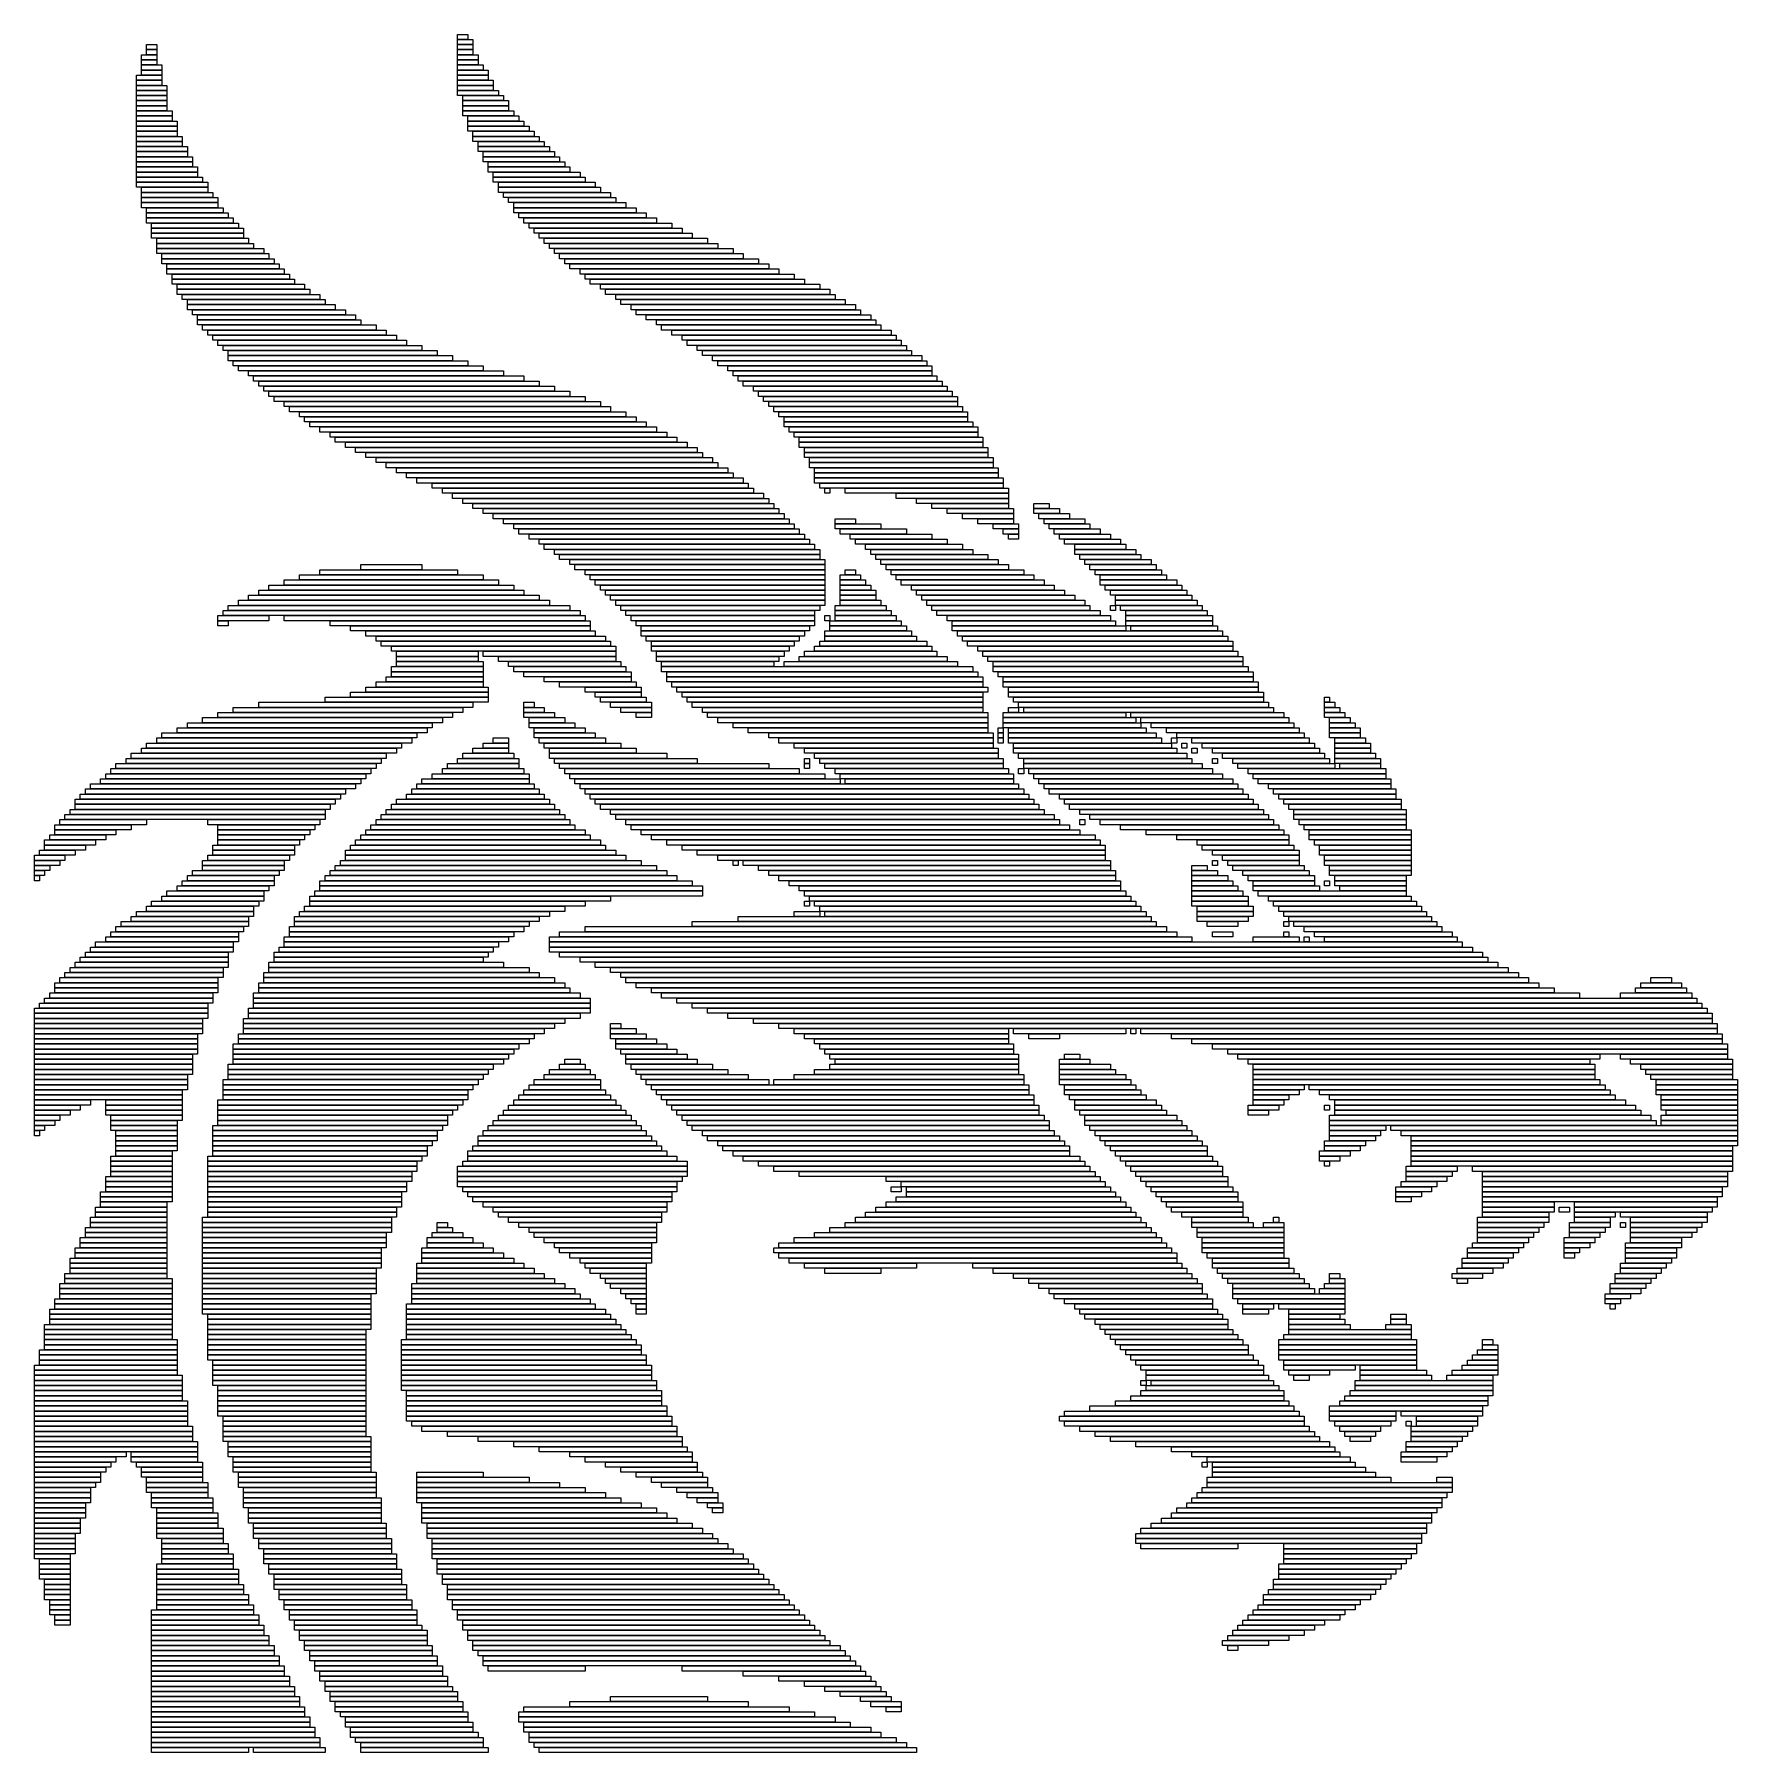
# Model space of a CAD drawing. Extents: x 335 to 669, y 335 to 672.
import ezdxf

# ---------------------------------------------------------------- set-up
doc = ezdxf.new("R2010")
doc.units = 0

msp = doc.modelspace()

# ---------------------------------------------------------------- linework, layer by layer
for p, q in [((418, 672), (420, 672)), ((418, 671), (418, 672)), ((420, 671), (418, 671)), ((418, 671), (421, 671)), ((418, 670), (418, 671)), ((420, 672), (420, 671)), ((421, 671), (421, 670)), ((356, 668), (359, 668)), ((356, 667), (356, 668)), ((357, 670), (359, 670)), ((357, 669), (357, 670)), ((359, 669), (357, 669)), ((357, 669), (359, 669)), ((357, 668), (357, 669)), ((359, 668), (357, 668)), ((359, 670), (359, 669)), ((359, 669), (359, 668)), ((359, 668), (359, 667)), ((421, 670), (418, 670)), ((418, 670), (421, 670)), ((418, 669), (418, 670)), ((421, 669), (418, 669)), ((418, 669), (421, 669)), ((418, 668), (418, 669)), ((421, 668), (418, 668)), ((418, 668), (422, 668)), ((418, 667), (418, 668)), ((421, 670), (421, 669)), ((421, 669), (421, 668)), ((422, 668), (422, 667)), ((355, 664), (360, 664)), ((355, 663), (355, 664)), ((359, 667), (356, 667)), ((356, 667), (359, 667)), ((356, 666), (356, 667)), ((359, 666), (356, 666)), ((356, 666), (360, 666)), ((356, 665), (356, 666)), ((360, 665), (356, 665)), ((356, 665), (360, 665)), ((356, 664), (356, 665)), ((360, 664), (356, 664)), ((359, 667), (359, 666)), ((360, 666), (360, 665)), ((360, 665), (360, 664)), ((360, 664), (360, 663)), ((422, 667), (418, 667)), ((418, 667), (422, 667)), ((418, 666), (418, 667)), ((422, 666), (418, 666)), ((418, 666), (423, 666)), ((418, 665), (418, 666)), ((423, 665), (418, 665)), ((418, 665), (424, 665)), ((418, 664), (418, 665)), ((424, 664), (418, 664)), ((418, 664), (424, 664)), ((418, 663), (418, 664)), ((422, 667), (422, 666)), ((423, 666), (423, 665)), ((424, 665), (424, 664)), ((424, 664), (424, 663)), ((360, 663), (355, 663)), ((355, 663), (360, 663)), ((355, 662), (355, 663)), ((360, 662), (355, 662)), ((355, 662), (361, 662)), ((355, 661), (355, 662)), ((361, 661), (355, 661)), ((355, 661), (361, 661)), ((355, 660), (355, 661)), ((360, 663), (360, 662)), ((361, 662), (361, 661)), ((361, 661), (361, 660)), ((424, 663), (418, 663)), ((418, 663), (425, 663)), ((418, 662), (418, 663)), ((425, 662), (418, 662)), ((418, 662), (425, 662)), ((418, 661), (418, 662)), ((425, 661), (418, 661)), ((418, 661), (426, 661)), ((418, 660), (418, 661)), ((425, 663), (425, 662)), ((425, 662), (425, 661)), ((426, 661), (426, 660)), ((361, 660), (355, 660)), ((355, 660), (361, 660)), ((355, 659), (355, 660)), ((361, 659), (355, 659)), ((355, 659), (361, 659)), ((355, 658), (355, 659)), ((361, 658), (355, 658)), ((355, 658), (361, 658)), ((355, 657), (355, 658)), ((361, 660), (361, 659)), ((361, 659), (361, 658)), ((361, 658), (361, 657)), ((426, 660), (418, 660)), ((419, 660), (427, 660)), ((419, 659), (419, 660)), ((427, 659), (419, 659)), ((419, 659), (428, 659)), ((419, 658), (419, 659)), ((428, 658), (419, 658)), ((419, 658), (428, 658)), ((419, 657), (419, 658)), ((427, 660), (427, 659)), ((428, 659), (428, 658)), ((428, 658), (428, 657)), ((361, 657), (355, 657)), ((355, 657), (362, 657)), ((355, 656), (355, 657)), ((362, 656), (355, 656)), ((355, 656), (362, 656)), ((355, 655), (355, 656)), ((362, 655), (355, 655)), ((355, 655), (363, 655)), ((355, 654), (355, 655)), ((363, 654), (355, 654)), ((355, 654), (363, 654)), ((355, 653), (355, 654)), ((362, 657), (362, 656)), ((362, 656), (362, 655)), ((363, 655), (363, 654)), ((363, 654), (363, 653)), ((428, 657), (419, 657)), ((419, 657), (429, 657)), ((419, 656), (419, 657)), ((429, 656), (419, 656)), ((420, 656), (430, 656)), ((420, 655), (420, 656)), ((430, 655), (420, 655)), ((420, 655), (431, 655)), ((420, 654), (420, 655)), ((431, 654), (420, 654)), ((420, 654), (432, 654)), ((420, 653), (420, 654)), ((429, 657), (429, 656)), ((430, 656), (430, 655)), ((431, 655), (431, 654)), ((432, 654), (432, 653)), ((363, 653), (355, 653)), ((355, 653), (363, 653)), ((355, 652), (355, 653)), ((363, 652), (355, 652)), ((355, 652), (364, 652)), ((355, 651), (355, 652)), ((364, 651), (355, 651)), ((355, 651), (364, 651)), ((355, 650), (355, 651)), ((363, 653), (363, 652)), ((364, 652), (364, 651)), ((364, 651), (364, 650)), ((432, 653), (420, 653)), ((421, 653), (433, 653)), ((421, 652), (421, 653)), ((433, 652), (421, 652)), ((421, 652), (434, 652)), ((421, 651), (421, 652)), ((434, 651), (421, 651)), ((422, 651), (435, 651)), ((422, 650), (422, 651)), ((433, 653), (433, 652)), ((434, 652), (434, 651)), ((435, 651), (435, 650)), ((364, 650), (355, 650)), ((355, 650), (365, 650)), ((355, 649), (355, 650)), ((365, 649), (355, 649)), ((355, 649), (365, 649)), ((355, 648), (355, 649)), ((365, 648), (355, 648)), ((355, 648), (366, 648)), ((355, 647), (355, 648)), ((365, 650), (365, 649)), ((365, 649), (365, 648)), ((366, 648), (366, 647)), ((435, 650), (422, 650)), ((422, 650), (436, 650)), ((422, 649), (422, 650)), ((436, 649), (422, 649)), ((423, 649), (437, 649)), ((423, 648), (423, 649)), ((437, 648), (423, 648)), ((423, 648), (438, 648)), ((423, 647), (423, 648)), ((436, 650), (436, 649)), ((437, 649), (437, 648)), ((438, 648), (438, 647)), ((366, 647), (355, 647)), ((355, 647), (366, 647)), ((355, 646), (355, 647)), ((366, 646), (355, 646)), ((355, 646), (367, 646)), ((355, 645), (355, 646)), ((367, 645), (355, 645)), ((355, 645), (367, 645)), ((355, 644), (355, 645)), ((367, 644), (355, 644)), ((355, 644), (368, 644)), ((355, 643), (355, 644)), ((366, 647), (366, 646)), ((367, 646), (367, 645)), ((367, 645), (367, 644)), ((368, 644), (368, 643)), ((438, 647), (423, 647)), ((424, 647), (439, 647)), ((424, 646), (424, 647)), ((439, 646), (424, 646)), ((424, 646), (440, 646)), ((424, 645), (424, 646)), ((440, 645), (424, 645)), ((425, 645), (442, 645)), ((425, 644), (425, 645)), ((442, 644), (425, 644)), ((425, 644), (443, 644)), ((425, 643), (425, 644)), ((439, 647), (439, 646)), ((440, 646), (440, 645)), ((442, 645), (442, 644)), ((443, 644), (443, 643)), ((368, 643), (355, 643)), ((355, 643), (369, 643)), ((355, 642), (355, 643)), ((369, 642), (355, 642)), ((356, 642), (369, 642)), ((356, 641), (356, 642)), ((369, 641), (356, 641)), ((356, 641), (370, 641)), ((356, 640), (356, 641)), ((369, 643), (369, 642)), ((369, 642), (369, 641)), ((370, 641), (370, 640)), ((443, 643), (425, 643)), ((426, 643), (445, 643)), ((426, 642), (426, 643)), ((445, 642), (426, 642)), ((426, 642), (446, 642)), ((426, 641), (426, 642)), ((446, 641), (426, 641)), ((427, 641), (448, 641)), ((427, 640), (427, 641)), ((445, 643), (445, 642)), ((446, 642), (446, 641)), ((448, 641), (448, 640)), ((370, 640), (356, 640)), ((356, 640), (371, 640)), ((356, 639), (356, 640)), ((371, 639), (356, 639)), ((356, 639), (371, 639)), ((356, 638), (356, 639)), ((371, 638), (356, 638)), ((357, 638), (372, 638)), ((357, 637), (357, 638)), ((372, 637), (357, 637)), ((357, 637), (373, 637)), ((357, 636), (357, 637)), ((371, 640), (371, 639)), ((371, 639), (371, 638)), ((372, 638), (372, 637)), ((373, 637), (373, 636)), ((448, 640), (427, 640)), ((428, 640), (449, 640)), ((428, 639), (428, 640)), ((449, 639), (428, 639)), ((429, 639), (451, 639)), ((429, 638), (429, 639)), ((451, 638), (429, 638)), ((429, 638), (453, 638)), ((429, 637), (429, 638)), ((453, 637), (429, 637)), ((430, 637), (455, 637)), ((430, 636), (430, 637)), ((449, 640), (449, 639)), ((451, 639), (451, 638)), ((453, 638), (453, 637)), ((455, 637), (455, 636)), ((373, 636), (357, 636)), ((357, 636), (374, 636)), ((357, 635), (357, 636)), ((374, 635), (357, 635)), ((358, 635), (375, 635)), ((358, 634), (358, 635)), ((375, 634), (358, 634)), ((358, 634), (376, 634)), ((358, 633), (358, 634)), ((374, 636), (374, 635)), ((375, 635), (375, 634)), ((376, 634), (376, 633)), ((455, 636), (430, 636)), ((431, 636), (457, 636)), ((431, 635), (431, 636)), ((457, 635), (431, 635)), ((432, 635), (460, 635)), ((432, 634), (432, 635)), ((460, 634), (432, 634)), ((433, 634), (462, 634)), ((433, 633), (433, 634)), ((457, 636), (457, 635)), ((460, 635), (460, 634)), ((462, 634), (462, 633)), ((376, 633), (358, 633)), ((358, 633), (376, 633)), ((358, 632), (358, 633)), ((376, 632), (358, 632)), ((359, 632), (377, 632)), ((359, 631), (359, 632)), ((377, 631), (359, 631)), ((359, 631), (378, 631)), ((359, 630), (359, 631)), ((376, 633), (376, 632)), ((377, 632), (377, 631)), ((378, 631), (378, 630)), ((462, 633), (433, 633)), ((434, 633), (464, 633)), ((434, 632), (434, 633)), ((464, 632), (434, 632)), ((435, 632), (467, 632)), ((435, 631), (435, 632)), ((467, 631), (435, 631)), ((436, 631), (469, 631)), ((436, 630), (436, 631)), ((464, 633), (464, 632)), ((467, 632), (467, 631)), ((469, 631), (469, 630)), ((378, 630), (359, 630)), ((359, 630), (380, 630)), ((359, 629), (359, 630)), ((380, 629), (359, 629)), ((360, 629), (381, 629)), ((360, 628), (360, 629)), ((381, 628), (360, 628)), ((360, 628), (382, 628)), ((360, 627), (360, 628)), ((382, 627), (360, 627)), ((361, 627), (383, 627)), ((361, 626), (361, 627)), ((380, 630), (380, 629)), ((381, 629), (381, 628)), ((382, 628), (382, 627)), ((383, 627), (383, 626)), ((469, 630), (436, 630)), ((437, 630), (472, 630)), ((437, 629), (437, 630)), ((472, 629), (437, 629)), ((438, 629), (474, 629)), ((438, 628), (438, 629)), ((474, 628), (438, 628)), ((439, 628), (477, 628)), ((439, 627), (439, 628)), ((477, 627), (439, 627)), ((440, 627), (479, 627)), ((440, 626), (440, 627)), ((472, 630), (472, 629)), ((474, 629), (474, 628)), ((477, 628), (477, 627)), ((479, 627), (479, 626)), ((383, 626), (361, 626)), ((361, 626), (384, 626)), ((361, 625), (361, 626)), ((384, 625), (361, 625)), ((362, 625), (385, 625)), ((362, 624), (362, 625)), ((385, 624), (362, 624)), ((362, 624), (386, 624)), ((362, 623), (362, 624)), ((384, 626), (384, 625)), ((385, 625), (385, 624)), ((386, 624), (386, 623)), ((479, 626), (440, 626)), ((442, 626), (481, 626)), ((442, 625), (442, 626)), ((481, 625), (442, 625)), ((443, 625), (484, 625)), ((443, 624), (443, 625)), ((484, 624), (443, 624)), ((444, 624), (486, 624)), ((444, 623), (444, 624)), ((481, 626), (481, 625)), ((484, 625), (484, 624)), ((486, 624), (486, 623)), ((386, 623), (362, 623)), ((363, 623), (388, 623)), ((363, 622), (363, 623)), ((388, 622), (363, 622)), ((363, 622), (389, 622)), ((363, 621), (363, 622)), ((389, 621), (363, 621)), ((364, 621), (391, 621)), ((364, 620), (364, 621)), ((388, 623), (388, 622)), ((389, 622), (389, 621)), ((391, 621), (391, 620)), ((486, 623), (444, 623)), ((446, 623), (489, 623)), ((446, 622), (446, 623)), ((489, 622), (446, 622)), ((447, 622), (491, 622)), ((447, 621), (447, 622)), ((491, 621), (447, 621)), ((449, 621), (492, 621)), ((449, 620), (449, 621)), ((489, 623), (489, 622)), ((491, 622), (491, 621)), ((492, 621), (492, 620)), ((391, 620), (364, 620)), ((365, 620), (392, 620)), ((365, 619), (365, 620)), ((392, 619), (365, 619)), ((365, 619), (394, 619)), ((365, 618), (365, 619)), ((394, 618), (365, 618)), ((366, 618), (396, 618)), ((366, 617), (366, 618)), ((396, 617), (366, 617)), ((367, 617), (398, 617)), ((367, 616), (367, 617)), ((392, 620), (392, 619)), ((394, 619), (394, 618)), ((396, 618), (396, 617)), ((398, 617), (398, 616)), ((492, 620), (449, 620)), ((450, 620), (494, 620)), ((450, 619), (450, 620)), ((494, 619), (450, 619)), ((452, 619), (496, 619)), ((452, 618), (452, 619)), ((496, 618), (452, 618)), ((453, 618), (497, 618)), ((453, 617), (453, 618)), ((497, 617), (453, 617)), ((455, 617), (499, 617)), ((455, 616), (455, 617)), ((494, 620), (494, 619)), ((496, 619), (496, 618)), ((497, 618), (497, 617)), ((499, 617), (499, 616)), ((398, 616), (367, 616)), ((367, 616), (399, 616)), ((367, 615), (367, 616)), ((399, 615), (367, 615)), ((368, 615), (402, 615)), ((368, 614), (368, 615)), ((402, 614), (368, 614)), ((369, 614), (404, 614)), ((369, 613), (369, 614)), ((399, 616), (399, 615)), ((402, 615), (402, 614)), ((404, 614), (404, 613)), ((499, 616), (455, 616)), ((457, 616), (500, 616)), ((457, 615), (457, 616)), ((500, 615), (457, 615)), ((458, 615), (501, 615)), ((458, 614), (458, 615)), ((501, 614), (458, 614)), ((460, 614), (503, 614)), ((460, 613), (460, 614)), ((500, 616), (500, 615)), ((501, 615), (501, 614)), ((503, 614), (503, 613)), ((404, 613), (369, 613)), ((370, 613), (406, 613)), ((370, 612), (370, 613)), ((406, 612), (370, 612)), ((371, 612), (408, 612)), ((371, 611), (371, 612)), ((408, 611), (371, 611)), ((372, 611), (411, 611)), ((372, 610), (372, 611)), ((411, 610), (372, 610)), ((373, 610), (414, 610)), ((373, 609), (373, 610)), ((406, 613), (406, 612)), ((408, 612), (408, 611)), ((411, 611), (411, 610)), ((414, 610), (414, 609)), ((503, 613), (460, 613)), ((462, 613), (504, 613)), ((462, 612), (462, 613)), ((504, 612), (462, 612)), ((463, 612), (505, 612)), ((463, 611), (463, 612)), ((505, 611), (463, 611)), ((465, 611), (506, 611)), ((465, 610), (465, 611)), ((506, 610), (465, 610)), ((466, 610), (507, 610)), ((466, 609), (466, 610)), ((504, 613), (504, 612)), ((505, 612), (505, 611)), ((506, 611), (506, 610)), ((507, 610), (507, 609)), ((414, 609), (373, 609)), ((373, 609), (417, 609)), ((373, 608), (373, 609)), ((417, 608), (373, 608)), ((374, 608), (420, 608)), ((374, 607), (374, 608)), ((420, 607), (374, 607)), ((375, 607), (423, 607)), ((375, 606), (375, 607)), ((417, 609), (417, 608)), ((420, 608), (420, 607)), ((423, 607), (423, 606)), ((507, 609), (466, 609)), ((468, 609), (509, 609)), ((468, 608), (468, 609)), ((509, 608), (468, 608)), ((469, 608), (510, 608)), ((469, 607), (469, 608)), ((510, 607), (469, 607)), ((471, 607), (511, 607)), ((471, 606), (471, 607)), ((509, 609), (509, 608)), ((510, 608), (510, 607)), ((511, 607), (511, 606)), ((423, 606), (375, 606)), ((377, 606), (427, 606)), ((377, 605), (377, 606)), ((427, 605), (377, 605)), ((378, 605), (431, 605)), ((378, 604), (378, 605)), ((431, 604), (378, 604)), ((379, 604), (434, 604)), ((379, 603), (379, 604)), ((427, 606), (427, 605)), ((431, 605), (431, 604)), ((434, 604), (434, 603)), ((511, 606), (471, 606)), ((472, 606), (511, 606)), ((472, 605), (472, 606)), ((511, 605), (472, 605)), ((473, 605), (512, 605)), ((473, 604), (473, 605)), ((512, 604), (473, 604)), ((474, 604), (513, 604)), ((474, 603), (474, 604)), ((511, 606), (511, 605)), ((512, 605), (512, 604)), ((513, 604), (513, 603)), ((434, 603), (379, 603)), ((380, 603), (437, 603)), ((380, 602), (380, 603)), ((437, 602), (380, 602)), ((381, 602), (440, 602)), ((381, 601), (381, 602)), ((440, 601), (381, 601)), ((382, 601), (443, 601)), ((382, 600), (382, 601)), ((443, 600), (382, 600)), ((384, 600), (446, 600)), ((384, 599), (384, 600)), ((437, 603), (437, 602)), ((440, 602), (440, 601)), ((443, 601), (443, 600)), ((446, 600), (446, 599)), ((513, 603), (474, 603)), ((476, 603), (514, 603)), ((476, 602), (476, 603)), ((514, 602), (476, 602)), ((477, 602), (515, 602)), ((477, 601), (477, 602)), ((515, 601), (477, 601)), ((478, 601), (516, 601)), ((478, 600), (478, 601)), ((516, 600), (478, 600)), ((479, 600), (516, 600)), ((479, 599), (479, 600)), ((514, 603), (514, 602)), ((515, 602), (515, 601)), ((516, 601), (516, 600)), ((516, 600), (516, 599)), ((446, 599), (384, 599)), ((385, 599), (448, 599)), ((385, 598), (385, 599)), ((448, 598), (385, 598)), ((387, 598), (451, 598)), ((387, 597), (387, 598)), ((451, 597), (387, 597)), ((388, 597), (453, 597)), ((388, 596), (388, 597)), ((448, 599), (448, 598)), ((451, 598), (451, 597)), ((453, 597), (453, 596)), ((516, 599), (479, 599)), ((480, 599), (517, 599)), ((480, 598), (480, 599)), ((517, 598), (480, 598)), ((481, 598), (518, 598)), ((481, 597), (481, 598)), ((518, 597), (481, 597)), ((482, 597), (518, 597)), ((482, 596), (482, 597)), ((517, 599), (517, 598)), ((518, 598), (518, 597)), ((518, 597), (518, 596)), ((453, 596), (388, 596)), ((389, 596), (455, 596)), ((389, 595), (389, 596)), ((455, 595), (389, 595)), ((391, 595), (457, 595)), ((391, 594), (391, 595)), ((457, 594), (391, 594)), ((393, 594), (459, 594)), ((393, 593), (393, 594)), ((455, 596), (455, 595)), ((457, 595), (457, 594)), ((459, 594), (459, 593)), ((518, 596), (482, 596)), ((482, 596), (519, 596)), ((482, 595), (482, 596)), ((519, 595), (482, 595)), ((483, 595), (520, 595)), ((483, 594), (483, 595)), ((520, 594), (483, 594)), ((484, 594), (520, 594)), ((484, 593), (484, 594)), ((519, 596), (519, 595)), ((520, 595), (520, 594)), ((520, 594), (520, 593)), ((459, 593), (393, 593)), ((394, 593), (461, 593)), ((394, 592), (394, 593)), ((461, 592), (394, 592)), ((396, 592), (463, 592)), ((396, 591), (396, 592)), ((463, 591), (396, 591)), ((398, 591), (465, 591)), ((398, 590), (398, 591)), ((465, 590), (398, 590)), ((400, 590), (466, 590)), ((400, 589), (400, 590)), ((461, 593), (461, 592)), ((463, 592), (463, 591)), ((465, 591), (465, 590)), ((466, 590), (466, 589)), ((520, 593), (484, 593)), ((485, 593), (521, 593)), ((485, 592), (485, 593)), ((521, 592), (485, 592)), ((485, 592), (521, 592)), ((485, 591), (485, 592)), ((521, 591), (485, 591)), ((486, 591), (522, 591)), ((486, 590), (486, 591)), ((522, 590), (486, 590)), ((486, 590), (522, 590)), ((486, 589), (486, 590)), ((521, 593), (521, 592)), ((521, 592), (521, 591)), ((522, 591), (522, 590)), ((522, 590), (522, 589)), ((466, 589), (400, 589)), ((402, 589), (468, 589)), ((402, 588), (402, 589)), ((468, 588), (402, 588)), ((404, 588), (469, 588)), ((404, 587), (404, 588)), ((469, 587), (404, 587)), ((406, 587), (471, 587)), ((406, 586), (406, 587)), ((468, 589), (468, 588)), ((469, 588), (469, 587)), ((471, 587), (471, 586)), ((522, 589), (486, 589)), ((487, 589), (523, 589)), ((487, 588), (487, 589)), ((523, 588), (487, 588)), ((487, 588), (523, 588)), ((487, 587), (487, 588)), ((523, 587), (487, 587)), ((488, 587), (524, 587)), ((488, 586), (488, 587)), ((523, 589), (523, 588)), ((523, 588), (523, 587)), ((524, 587), (524, 586)), ((471, 586), (406, 586)), ((408, 586), (472, 586)), ((408, 585), (408, 586)), ((472, 585), (408, 585)), ((410, 585), (474, 585)), ((410, 584), (410, 585)), ((474, 584), (410, 584)), ((413, 584), (475, 584)), ((413, 583), (413, 584)), ((472, 586), (472, 585)), ((474, 585), (474, 584)), ((475, 584), (475, 583)), ((524, 586), (488, 586)), ((488, 586), (524, 586)), ((488, 585), (488, 586)), ((524, 585), (488, 585)), ((488, 585), (525, 585)), ((488, 584), (488, 585)), ((525, 584), (488, 584)), ((489, 584), (525, 584)), ((489, 583), (489, 584)), ((524, 586), (524, 585)), ((525, 585), (525, 584)), ((525, 584), (525, 583)), ((475, 583), (413, 583)), ((415, 583), (476, 583)), ((415, 582), (415, 583)), ((476, 582), (415, 582)), ((417, 582), (478, 582)), ((417, 581), (417, 582)), ((478, 581), (417, 581)), ((419, 581), (479, 581)), ((419, 580), (419, 581)), ((479, 580), (419, 580)), ((421, 580), (480, 580)), ((421, 579), (421, 580)), ((476, 583), (476, 582)), ((478, 582), (478, 581)), ((479, 581), (479, 580)), ((480, 580), (480, 579)), ((525, 583), (489, 583)), ((490, 583), (491, 583)), ((490, 582), (490, 583)), ((491, 582), (490, 582)), ((491, 583), (491, 582)), ((494, 583), (526, 583)), ((494, 582), (494, 583)), ((526, 582), (494, 582)), ((504, 582), (526, 582)), ((504, 581), (504, 582)), ((526, 581), (504, 581)), ((508, 581), (526, 581)), ((508, 580), (508, 581)), ((526, 580), (508, 580)), ((511, 580), (526, 580)), ((511, 579), (511, 580)), ((526, 583), (526, 582)), ((526, 582), (526, 581)), ((526, 581), (526, 580)), ((526, 580), (526, 579)), ((531, 580), (534, 580)), ((531, 579), (531, 580)), ((534, 580), (534, 579)), ((480, 579), (421, 579)), ((423, 579), (481, 579)), ((423, 578), (423, 579)), ((481, 578), (423, 578)), ((425, 578), (482, 578)), ((425, 577), (425, 578)), ((482, 577), (425, 577)), ((427, 577), (483, 577)), ((427, 576), (427, 577)), ((481, 579), (481, 578)), ((482, 578), (482, 577)), ((483, 577), (483, 576)), ((492, 577), (496, 577)), ((492, 576), (492, 577)), ((496, 577), (496, 576)), ((526, 579), (511, 579)), ((514, 579), (527, 579)), ((514, 578), (514, 579)), ((527, 578), (514, 578)), ((517, 578), (527, 578)), ((517, 577), (517, 578)), ((527, 577), (517, 577)), ((520, 577), (527, 577)), ((520, 576), (520, 577)), ((527, 579), (527, 578)), ((527, 578), (527, 577)), ((527, 577), (527, 576)), ((534, 579), (531, 579)), ((531, 579), (536, 579)), ((531, 578), (531, 579)), ((536, 578), (531, 578)), ((532, 578), (538, 578)), ((532, 577), (532, 578)), ((538, 577), (532, 577)), ((533, 577), (541, 577)), ((533, 576), (533, 577)), ((536, 579), (536, 578)), ((538, 578), (538, 577)), ((541, 577), (541, 576)), ((483, 576), (427, 576)), ((429, 576), (484, 576)), ((429, 575), (429, 576)), ((484, 575), (429, 575)), ((430, 575), (485, 575)), ((430, 574), (430, 575)), ((485, 574), (430, 574)), ((432, 574), (486, 574)), ((432, 573), (432, 574)), ((486, 573), (432, 573)), ((434, 573), (487, 573)), ((434, 572), (434, 573)), ((484, 576), (484, 575)), ((485, 575), (485, 574)), ((486, 574), (486, 573)), ((487, 573), (487, 572)), ((496, 576), (492, 576)), ((492, 576), (501, 576)), ((492, 575), (492, 576)), ((501, 575), (492, 575)), ((493, 575), (506, 575)), ((493, 574), (493, 575)), ((506, 574), (493, 574)), ((495, 574), (511, 574)), ((495, 573), (495, 574)), ((511, 573), (495, 573)), ((496, 573), (514, 573)), ((496, 572), (496, 573)), ((501, 576), (501, 575)), ((506, 575), (506, 574)), ((511, 574), (511, 573)), ((514, 573), (514, 572)), ((527, 576), (520, 576)), ((523, 576), (528, 576)), ((523, 575), (523, 576)), ((528, 575), (523, 575)), ((525, 575), (528, 575)), ((525, 574), (525, 575)), ((528, 574), (525, 574)), ((526, 574), (528, 574)), ((526, 573), (526, 574)), ((528, 573), (526, 573)), ((528, 576), (528, 575)), ((528, 575), (528, 574)), ((528, 574), (528, 573)), ((541, 576), (533, 576)), ((534, 576), (542, 576)), ((534, 575), (534, 576)), ((542, 575), (534, 575)), ((535, 575), (544, 575)), ((535, 574), (535, 575)), ((544, 574), (535, 574)), ((536, 574), (546, 574)), ((536, 573), (536, 574)), ((546, 573), (536, 573)), ((537, 573), (548, 573)), ((537, 572), (537, 573)), ((542, 576), (542, 575)), ((544, 575), (544, 574)), ((546, 574), (546, 573)), ((548, 573), (548, 572)), ((487, 572), (434, 572)), ((435, 572), (488, 572)), ((435, 571), (435, 572)), ((488, 571), (435, 571)), ((437, 571), (489, 571)), ((437, 570), (437, 571)), ((489, 570), (437, 570)), ((438, 570), (489, 570)), ((438, 569), (438, 570)), ((488, 572), (488, 571)), ((489, 571), (489, 570)), ((489, 570), (489, 569)), ((514, 572), (496, 572)), ((498, 572), (517, 572)), ((498, 571), (498, 572)), ((517, 571), (498, 571)), ((499, 571), (519, 571)), ((499, 570), (499, 571)), ((519, 570), (499, 570)), ((500, 570), (522, 570)), ((500, 569), (500, 570)), ((517, 572), (517, 571)), ((519, 571), (519, 570)), ((522, 570), (522, 569)), ((548, 572), (537, 572)), ((539, 572), (549, 572)), ((539, 571), (539, 572)), ((549, 571), (539, 571)), ((539, 571), (551, 571)), ((539, 570), (539, 571)), ((551, 570), (539, 570)), ((540, 570), (552, 570)), ((540, 569), (540, 570)), ((549, 572), (549, 571)), ((551, 571), (551, 570)), ((552, 570), (552, 569)), ((391, 567), (418, 567)), ((391, 566), (391, 567)), ((399, 568), (411, 568)), ((399, 567), (399, 568)), ((411, 567), (399, 567)), ((411, 568), (411, 567)), ((418, 567), (418, 566)), ((489, 569), (438, 569)), ((440, 569), (490, 569)), ((440, 568), (440, 569)), ((490, 568), (440, 568)), ((441, 568), (490, 568)), ((441, 567), (441, 568)), ((490, 567), (441, 567)), ((443, 567), (490, 567)), ((443, 566), (443, 567)), ((490, 569), (490, 568)), ((490, 568), (490, 567)), ((490, 567), (490, 566)), ((494, 567), (496, 567)), ((494, 566), (494, 567)), ((496, 567), (496, 566)), ((522, 569), (500, 569)), ((501, 569), (524, 569)), ((501, 568), (501, 569)), ((524, 568), (501, 568)), ((502, 568), (526, 568)), ((502, 567), (502, 568)), ((526, 567), (502, 567)), ((503, 567), (529, 567)), ((503, 566), (503, 567)), ((524, 569), (524, 568)), ((526, 568), (526, 567)), ((529, 567), (529, 566)), ((552, 569), (540, 569)), ((541, 569), (554, 569)), ((541, 568), (541, 569)), ((554, 568), (541, 568)), ((542, 568), (555, 568)), ((542, 567), (542, 568)), ((555, 567), (542, 567)), ((543, 567), (556, 567)), ((543, 566), (543, 567)), ((554, 569), (554, 568)), ((555, 568), (555, 567)), ((556, 567), (556, 566)), ((379, 563), (431, 563)), ((379, 562), (379, 563)), ((381, 564), (429, 564)), ((381, 563), (381, 564)), ((429, 563), (381, 563)), ((384, 565), (426, 565)), ((384, 564), (384, 565)), ((426, 564), (384, 564)), ((387, 566), (423, 566)), ((387, 565), (387, 566)), ((423, 565), (387, 565)), ((418, 566), (391, 566)), ((423, 566), (423, 565)), ((426, 565), (426, 564)), ((429, 564), (429, 563)), ((431, 563), (431, 562)), ((490, 566), (443, 566)), ((444, 566), (490, 566)), ((444, 565), (444, 566)), ((490, 565), (444, 565)), ((445, 565), (490, 565)), ((445, 564), (445, 565)), ((490, 564), (445, 564)), ((446, 564), (490, 564)), ((446, 563), (446, 564)), ((490, 563), (446, 563)), ((447, 563), (490, 563)), ((447, 562), (447, 563)), ((490, 566), (490, 565)), ((490, 565), (490, 564)), ((490, 564), (490, 563)), ((490, 563), (490, 562)), ((493, 566), (497, 566)), ((493, 565), (493, 566)), ((497, 565), (493, 565)), ((493, 565), (498, 565)), ((493, 564), (493, 565)), ((498, 564), (493, 564)), ((493, 564), (499, 564)), ((493, 563), (493, 564)), ((499, 563), (493, 563)), ((493, 563), (500, 563)), ((493, 562), (493, 563)), ((496, 566), (494, 566)), ((497, 566), (497, 565)), ((498, 565), (498, 564)), ((499, 564), (499, 563)), ((500, 563), (500, 562)), ((529, 566), (503, 566)), ((504, 566), (531, 566)), ((504, 565), (504, 566)), ((531, 565), (504, 565)), ((505, 565), (533, 565)), ((505, 564), (505, 565)), ((533, 564), (505, 564)), ((507, 564), (535, 564)), ((507, 563), (507, 564)), ((535, 563), (507, 563)), ((508, 563), (537, 563)), ((508, 562), (508, 563)), ((531, 566), (531, 565)), ((533, 565), (533, 564)), ((535, 564), (535, 563)), ((537, 563), (537, 562)), ((556, 566), (543, 566)), ((544, 566), (557, 566)), ((544, 565), (544, 566)), ((557, 565), (544, 565)), ((544, 565), (559, 565)), ((544, 564), (544, 565)), ((559, 564), (544, 564)), ((545, 564), (560, 564)), ((545, 563), (545, 564)), ((560, 563), (545, 563)), ((546, 563), (561, 563)), ((546, 562), (546, 563)), ((557, 566), (557, 565)), ((559, 565), (559, 564)), ((560, 564), (560, 563)), ((561, 563), (561, 562)), ((373, 560), (440, 560)), ((373, 559), (373, 560)), ((375, 561), (436, 561)), ((375, 560), (375, 561)), ((436, 560), (375, 560)), ((377, 562), (434, 562)), ((377, 561), (377, 562)), ((434, 561), (377, 561)), ((431, 562), (379, 562)), ((434, 562), (434, 561)), ((436, 561), (436, 560)), ((440, 560), (440, 559)), ((490, 562), (447, 562)), ((448, 562), (490, 562)), ((448, 561), (448, 562)), ((490, 561), (448, 561)), ((449, 561), (490, 561)), ((449, 560), (449, 561)), ((490, 560), (449, 560)), ((450, 560), (489, 560)), ((450, 559), (450, 560)), ((489, 560), (489, 559)), ((490, 562), (490, 561)), ((490, 561), (490, 560)), ((492, 560), (502, 560)), ((492, 559), (492, 560)), ((500, 562), (493, 562)), ((493, 562), (500, 562)), ((493, 561), (493, 562)), ((500, 561), (493, 561)), ((493, 561), (501, 561)), ((493, 560), (493, 561)), ((501, 560), (493, 560)), ((500, 562), (500, 561)), ((501, 561), (501, 560)), ((502, 560), (502, 559)), ((537, 562), (508, 562)), ((509, 562), (539, 562)), ((509, 561), (509, 562)), ((539, 561), (509, 561)), ((510, 561), (541, 561)), ((510, 560), (510, 561)), ((541, 560), (510, 560)), ((511, 560), (542, 560)), ((511, 559), (511, 560)), ((539, 562), (539, 561)), ((541, 561), (541, 560)), ((542, 560), (542, 559)), ((561, 562), (546, 562)), ((546, 560), (547, 560)), ((546, 559), (546, 560)), ((547, 562), (562, 562)), ((547, 561), (547, 562)), ((562, 561), (547, 561)), ((547, 561), (563, 561)), ((547, 560), (547, 561)), ((563, 560), (547, 560)), ((547, 560), (547, 559)), ((548, 560), (564, 560)), ((548, 559), (548, 560)), ((562, 562), (562, 561)), ((563, 561), (563, 560)), ((564, 560), (564, 559)), ((371, 558), (381, 558)), ((371, 557), (371, 558)), ((381, 557), (371, 557)), ((371, 557), (373, 557)), ((371, 556), (371, 557)), ((372, 559), (442, 559)), ((372, 558), (372, 559)), ((442, 558), (372, 558)), ((440, 559), (373, 559)), ((373, 557), (373, 556)), ((381, 558), (381, 557)), ((384, 558), (443, 558)), ((384, 557), (384, 558)), ((443, 557), (384, 557)), ((393, 557), (444, 557)), ((393, 556), (393, 557)), ((442, 559), (442, 558)), ((443, 558), (443, 557)), ((444, 557), (444, 556)), ((489, 559), (450, 559)), ((451, 559), (488, 559)), ((451, 558), (451, 559)), ((488, 558), (451, 558)), ((452, 558), (488, 558)), ((452, 557), (452, 558)), ((488, 557), (452, 557)), ((453, 557), (488, 557)), ((453, 556), (453, 557)), ((488, 559), (488, 558)), ((488, 558), (488, 557)), ((488, 557), (488, 556)), ((490, 558), (491, 558)), ((490, 557), (490, 558)), ((491, 557), (490, 557)), ((491, 558), (491, 557)), ((491, 557), (505, 557)), ((491, 556), (491, 557)), ((502, 559), (492, 559)), ((492, 559), (503, 559)), ((492, 558), (492, 559)), ((503, 558), (492, 558)), ((492, 558), (504, 558)), ((492, 557), (492, 558)), ((504, 557), (492, 557)), ((503, 559), (503, 558)), ((504, 558), (504, 557)), ((505, 557), (505, 556)), ((542, 559), (511, 559)), ((512, 559), (544, 559)), ((512, 558), (512, 559)), ((544, 558), (512, 558)), ((514, 558), (546, 558)), ((514, 557), (514, 558)), ((546, 557), (514, 557)), ((515, 557), (547, 557)), ((515, 556), (515, 557)), ((544, 559), (544, 558)), ((547, 559), (546, 559)), ((546, 558), (546, 557)), ((547, 557), (547, 556)), ((564, 559), (548, 559)), ((549, 559), (565, 559)), ((549, 558), (549, 559)), ((565, 558), (549, 558)), ((549, 558), (566, 558)), ((549, 557), (549, 558)), ((566, 557), (549, 557)), ((549, 557), (566, 557)), ((549, 556), (549, 557)), ((565, 559), (565, 558)), ((566, 558), (566, 557)), ((566, 557), (566, 556)), ((373, 556), (371, 556)), ((444, 556), (393, 556)), ((397, 556), (444, 556)), ((397, 555), (397, 556)), ((444, 555), (397, 555)), ((400, 555), (445, 555)), ((400, 554), (400, 555)), ((445, 554), (400, 554)), ((402, 554), (447, 554)), ((402, 553), (402, 554)), ((447, 553), (402, 553)), ((403, 553), (448, 553)), ((403, 552), (403, 553)), ((444, 556), (444, 555)), ((445, 555), (445, 554)), ((447, 554), (447, 553)), ((448, 553), (448, 552)), ((488, 556), (453, 556)), ((454, 556), (487, 556)), ((454, 555), (454, 556)), ((487, 555), (454, 555)), ((454, 555), (486, 555)), ((454, 554), (454, 555)), ((486, 554), (454, 554)), ((455, 554), (485, 554)), ((455, 553), (455, 554)), ((485, 553), (455, 553)), ((456, 553), (484, 553)), ((456, 552), (456, 553)), ((484, 553), (484, 552)), ((485, 554), (485, 553)), ((486, 555), (486, 554)), ((487, 556), (487, 555)), ((489, 553), (510, 553)), ((489, 552), (489, 553)), ((490, 555), (507, 555)), ((490, 554), (490, 555)), ((507, 554), (490, 554)), ((490, 554), (508, 554)), ((490, 553), (490, 554)), ((508, 553), (490, 553)), ((505, 556), (491, 556)), ((491, 556), (506, 556)), ((491, 555), (491, 556)), ((506, 555), (491, 555)), ((506, 556), (506, 555)), ((507, 555), (507, 554)), ((508, 554), (508, 553)), ((510, 553), (510, 552)), ((547, 556), (515, 556)), ((515, 556), (549, 556)), ((515, 555), (515, 556)), ((549, 555), (515, 555)), ((516, 555), (568, 555)), ((516, 554), (516, 555)), ((568, 554), (516, 554)), ((517, 554), (569, 554)), ((517, 553), (517, 554)), ((569, 553), (517, 553)), ((518, 553), (570, 553)), ((518, 552), (518, 553)), ((566, 556), (549, 556)), ((549, 556), (549, 555)), ((550, 556), (567, 556)), ((550, 555), (550, 556)), ((567, 555), (550, 555)), ((567, 556), (567, 555)), ((568, 555), (568, 554)), ((569, 554), (569, 553)), ((570, 553), (570, 552)), ((448, 552), (403, 552)), ((405, 552), (449, 552)), ((405, 551), (405, 552)), ((449, 551), (405, 551)), ((406, 551), (422, 551)), ((406, 550), (406, 551)), ((422, 550), (406, 550)), ((406, 550), (422, 550)), ((406, 549), (406, 550)), ((422, 551), (422, 550)), ((422, 550), (422, 549)), ((423, 551), (449, 551)), ((423, 550), (423, 551)), ((449, 550), (423, 550)), ((426, 550), (449, 550)), ((426, 549), (426, 550)), ((449, 552), (449, 551)), ((449, 551), (449, 550)), ((449, 550), (449, 549)), ((484, 552), (456, 552)), ((456, 552), (483, 552)), ((456, 551), (456, 552)), ((483, 551), (456, 551)), ((457, 551), (482, 551)), ((457, 550), (457, 551)), ((482, 550), (457, 550)), ((457, 550), (481, 550)), ((457, 549), (457, 550)), ((481, 550), (481, 549)), ((482, 551), (482, 550)), ((483, 552), (483, 551)), ((485, 550), (514, 550)), ((485, 549), (485, 550)), ((486, 551), (512, 551)), ((486, 550), (486, 551)), ((512, 550), (486, 550)), ((488, 552), (511, 552)), ((488, 551), (488, 552)), ((511, 551), (488, 551)), ((510, 552), (489, 552)), ((511, 552), (511, 551)), ((512, 551), (512, 550)), ((514, 550), (514, 549)), ((570, 552), (518, 552)), ((520, 552), (570, 552)), ((520, 551), (520, 552)), ((570, 551), (520, 551)), ((521, 551), (571, 551)), ((521, 550), (521, 551)), ((571, 550), (521, 550)), ((522, 550), (572, 550)), ((522, 549), (522, 550)), ((570, 552), (570, 551)), ((571, 551), (571, 550)), ((572, 550), (572, 549)), ((404, 546), (423, 546)), ((404, 545), (404, 546)), ((405, 548), (423, 548)), ((405, 547), (405, 548)), ((423, 547), (405, 547)), ((405, 547), (423, 547)), ((405, 546), (405, 547)), ((423, 546), (405, 546)), ((422, 549), (406, 549)), ((406, 549), (423, 549)), ((406, 548), (406, 549)), ((423, 548), (406, 548)), ((423, 549), (423, 548)), ((423, 548), (423, 547)), ((423, 547), (423, 546)), ((423, 546), (423, 545)), ((449, 549), (426, 549)), ((428, 549), (450, 549)), ((428, 548), (428, 549)), ((450, 548), (428, 548)), ((429, 548), (451, 548)), ((429, 547), (429, 548)), ((451, 547), (429, 547)), ((431, 547), (452, 547)), ((431, 546), (431, 547)), ((452, 546), (431, 546)), ((435, 546), (452, 546)), ((435, 545), (435, 546)), ((450, 549), (450, 548)), ((451, 548), (451, 547)), ((452, 547), (452, 546)), ((452, 546), (452, 545)), ((481, 549), (457, 549)), ((458, 549), (480, 549)), ((458, 548), (458, 549)), ((480, 548), (458, 548)), ((458, 548), (519, 548)), ((458, 547), (458, 548)), ((519, 547), (458, 547)), ((459, 547), (520, 547)), ((459, 546), (459, 547)), ((520, 546), (459, 546)), ((459, 546), (521, 546)), ((459, 545), (459, 546)), ((480, 549), (480, 548)), ((482, 549), (516, 549)), ((482, 548), (482, 549)), ((516, 548), (482, 548)), ((514, 549), (485, 549)), ((516, 549), (516, 548)), ((519, 548), (519, 547)), ((520, 547), (520, 546)), ((521, 546), (521, 545)), ((572, 549), (522, 549)), ((523, 549), (572, 549)), ((523, 548), (523, 549)), ((572, 548), (523, 548)), ((523, 548), (573, 548)), ((523, 547), (523, 548)), ((573, 547), (523, 547)), ((524, 547), (574, 547)), ((524, 546), (524, 547)), ((574, 546), (524, 546)), ((525, 546), (574, 546)), ((525, 545), (525, 546)), ((572, 549), (572, 548)), ((573, 548), (573, 547)), ((574, 547), (574, 546)), ((574, 546), (574, 545)), ((397, 543), (424, 543)), ((397, 542), (397, 543)), ((400, 544), (424, 544)), ((400, 543), (400, 544)), ((424, 543), (400, 543)), ((402, 545), (423, 545)), ((402, 544), (402, 545)), ((423, 544), (402, 544)), ((423, 545), (404, 545)), ((423, 545), (423, 544)), ((424, 544), (424, 543)), ((424, 543), (424, 542)), ((452, 545), (435, 545)), ((438, 545), (453, 545)), ((438, 544), (438, 545)), ((453, 544), (438, 544)), ((443, 544), (454, 544)), ((443, 543), (443, 544)), ((454, 543), (443, 543)), ((445, 543), (454, 543)), ((445, 542), (445, 543)), ((453, 545), (453, 544)), ((454, 544), (454, 543)), ((454, 543), (454, 542)), ((521, 545), (459, 545)), ((460, 545), (521, 545)), ((460, 544), (460, 545)), ((521, 544), (460, 544)), ((461, 544), (522, 544)), ((461, 543), (461, 544)), ((522, 543), (461, 543)), ((462, 543), (521, 543)), ((462, 542), (462, 543)), ((521, 545), (521, 544)), ((521, 543), (521, 542)), ((522, 544), (522, 543)), ((574, 545), (525, 545)), ((525, 545), (575, 545)), ((525, 544), (525, 545)), ((575, 544), (525, 544)), ((526, 544), (575, 544)), ((526, 543), (526, 544)), ((575, 543), (526, 543)), ((526, 543), (576, 543)), ((526, 542), (526, 543)), ((575, 545), (575, 544)), ((575, 544), (575, 543)), ((576, 543), (576, 542)), ((374, 540), (419, 540)), ((374, 539), (374, 540)), ((379, 541), (421, 541)), ((379, 540), (379, 541)), ((421, 540), (379, 540)), ((392, 542), (424, 542)), ((392, 541), (392, 542)), ((424, 541), (392, 541)), ((424, 542), (397, 542)), ((419, 540), (419, 539)), ((421, 541), (421, 540)), ((424, 542), (424, 541)), ((431, 541), (433, 541)), ((431, 540), (431, 541)), ((433, 540), (431, 540)), ((431, 540), (435, 540)), ((431, 539), (431, 540)), ((433, 541), (433, 540)), ((435, 540), (435, 539)), ((454, 542), (445, 542)), ((446, 542), (455, 542)), ((446, 541), (446, 542)), ((455, 541), (446, 541)), ((448, 541), (456, 541)), ((448, 540), (448, 541)), ((456, 540), (448, 540)), ((450, 540), (456, 540)), ((450, 539), (450, 540)), ((455, 542), (455, 541)), ((456, 541), (456, 540)), ((456, 540), (456, 539)), ((521, 542), (462, 542)), ((463, 542), (521, 542)), ((463, 541), (463, 542)), ((521, 541), (463, 541)), ((464, 541), (521, 541)), ((464, 540), (464, 541)), ((521, 540), (464, 540)), ((466, 540), (521, 540)), ((466, 539), (466, 540)), ((521, 542), (521, 541)), ((521, 541), (521, 540)), ((521, 540), (521, 539)), ((576, 542), (526, 542)), ((526, 540), (528, 540)), ((526, 539), (526, 540)), ((527, 542), (576, 542)), ((527, 541), (527, 542)), ((576, 541), (527, 541)), ((528, 541), (577, 541)), ((528, 540), (528, 541)), ((577, 540), (528, 540)), ((528, 540), (528, 539)), ((529, 540), (578, 540)), ((529, 539), (529, 540)), ((576, 542), (576, 541)), ((577, 541), (577, 540)), ((578, 540), (578, 539)), ((588, 542), (589, 542)), ((588, 541), (588, 542)), ((589, 541), (588, 541)), ((588, 541), (590, 541)), ((588, 540), (588, 541)), ((590, 540), (588, 540)), ((588, 540), (591, 540)), ((588, 539), (588, 540)), ((589, 542), (589, 541)), ((590, 541), (590, 540)), ((591, 540), (591, 539)), ((363, 536), (412, 536)), ((363, 535), (363, 536)), ((365, 537), (413, 537)), ((365, 536), (365, 537)), ((413, 536), (365, 536)), ((368, 538), (415, 538)), ((368, 537), (368, 538)), ((415, 537), (368, 537)), ((371, 539), (417, 539)), ((371, 538), (371, 539)), ((417, 538), (371, 538)), ((419, 539), (374, 539)), ((412, 536), (412, 535)), ((413, 537), (413, 536)), ((415, 538), (415, 537)), ((417, 539), (417, 538)), ((435, 539), (431, 539)), ((431, 539), (437, 539)), ((431, 538), (431, 539)), ((437, 538), (431, 538)), ((432, 538), (439, 538)), ((432, 537), (432, 538)), ((439, 537), (432, 537)), ((432, 537), (441, 537)), ((432, 536), (432, 537)), ((441, 536), (432, 536)), ((433, 536), (443, 536)), ((433, 535), (433, 536)), ((437, 539), (437, 538)), ((439, 538), (439, 537)), ((441, 537), (441, 536)), ((443, 536), (443, 535)), ((456, 539), (450, 539)), ((453, 539), (456, 539)), ((453, 538), (453, 539)), ((456, 538), (453, 538)), ((456, 539), (456, 538)), ((521, 539), (466, 539)), ((467, 539), (522, 539)), ((467, 538), (467, 539)), ((522, 538), (467, 538)), ((469, 538), (522, 538)), ((469, 537), (469, 538)), ((522, 537), (469, 537)), ((472, 537), (522, 537)), ((472, 536), (472, 537)), ((522, 536), (472, 536)), ((475, 536), (522, 536)), ((475, 535), (475, 536)), ((522, 539), (522, 538)), ((522, 538), (522, 537)), ((522, 537), (522, 536)), ((522, 536), (522, 535)), ((524, 536), (525, 536)), ((524, 535), (524, 536)), ((525, 539), (549, 539)), ((525, 538), (525, 539)), ((549, 538), (525, 538)), ((525, 538), (551, 538)), ((525, 537), (525, 538)), ((551, 537), (525, 537)), ((525, 537), (552, 537)), ((525, 536), (525, 537)), ((552, 536), (525, 536)), ((525, 536), (525, 535)), ((528, 539), (526, 539)), ((526, 536), (553, 536)), ((526, 535), (526, 536)), ((578, 539), (529, 539)), ((549, 539), (549, 538)), ((550, 539), (580, 539)), ((550, 538), (550, 539)), ((580, 538), (550, 538)), ((551, 538), (551, 537)), ((552, 538), (581, 538)), ((552, 537), (552, 538)), ((581, 537), (552, 537)), ((552, 537), (552, 536)), ((553, 536), (553, 535)), ((554, 537), (582, 537)), ((554, 536), (554, 537)), ((582, 536), (554, 536)), ((557, 536), (583, 536)), ((557, 535), (557, 536)), ((580, 539), (580, 538)), ((581, 538), (581, 537)), ((582, 537), (582, 536)), ((583, 536), (583, 535)), ((591, 539), (588, 539)), ((588, 539), (592, 539)), ((588, 538), (588, 539)), ((592, 538), (588, 538)), ((589, 538), (593, 538)), ((589, 537), (589, 538)), ((593, 537), (589, 537)), ((589, 537), (594, 537)), ((589, 536), (589, 537)), ((594, 536), (589, 536)), ((589, 536), (595, 536)), ((589, 535), (589, 536)), ((592, 539), (592, 538)), ((593, 538), (593, 537)), ((594, 537), (594, 536)), ((595, 536), (595, 535)), ((357, 533), (407, 533)), ((357, 532), (357, 533)), ((359, 534), (409, 534)), ((359, 533), (359, 534)), ((409, 533), (359, 533)), ((360, 535), (410, 535)), ((360, 534), (360, 535)), ((410, 534), (360, 534)), ((412, 535), (363, 535)), ((407, 533), (407, 532)), ((409, 534), (409, 533)), ((410, 535), (410, 534)), ((423, 533), (428, 533)), ((423, 532), (423, 533)), ((425, 534), (428, 534)), ((425, 533), (425, 534)), ((428, 533), (425, 533)), ((428, 534), (428, 533)), ((428, 533), (428, 532)), ((443, 535), (433, 535)), ((433, 535), (445, 535)), ((433, 534), (433, 535)), ((445, 534), (433, 534)), ((434, 534), (447, 534)), ((434, 533), (434, 534)), ((447, 533), (434, 533)), ((435, 533), (450, 533)), ((435, 532), (435, 533)), ((445, 535), (445, 534)), ((447, 534), (447, 533)), ((450, 533), (450, 532)), ((522, 535), (475, 535)), ((479, 535), (523, 535)), ((479, 534), (479, 535)), ((523, 534), (479, 534)), ((481, 534), (523, 534)), ((481, 533), (481, 534)), ((523, 533), (481, 533)), ((484, 533), (523, 533)), ((484, 532), (484, 533)), ((523, 535), (523, 534)), ((523, 534), (523, 533)), ((523, 533), (523, 532)), ((525, 535), (524, 535)), ((524, 535), (525, 535)), ((524, 534), (524, 535)), ((525, 534), (524, 534)), ((524, 534), (525, 534)), ((524, 533), (524, 534)), ((525, 533), (524, 533)), ((525, 535), (525, 534)), ((525, 534), (525, 533)), ((553, 535), (526, 535)), ((526, 535), (555, 535)), ((526, 534), (526, 535)), ((555, 534), (526, 534)), ((526, 534), (556, 534)), ((526, 533), (526, 534)), ((556, 533), (526, 533)), ((527, 533), (558, 533)), ((527, 532), (527, 533)), ((555, 535), (555, 534)), ((556, 534), (556, 533)), ((583, 535), (557, 535)), ((558, 534), (559, 534)), ((558, 533), (558, 534)), ((559, 533), (558, 533)), ((558, 533), (558, 532)), ((559, 535), (584, 535)), ((559, 534), (559, 535)), ((584, 534), (559, 534)), ((559, 534), (559, 533)), ((560, 533), (561, 533)), ((560, 532), (560, 533)), ((561, 533), (561, 532)), ((562, 534), (585, 534)), ((562, 533), (562, 534)), ((585, 533), (562, 533)), ((564, 533), (586, 533)), ((564, 532), (564, 533)), ((584, 535), (584, 534)), ((585, 534), (585, 533)), ((586, 533), (586, 532)), ((595, 535), (589, 535)), ((589, 535), (595, 535)), ((589, 534), (589, 535)), ((595, 534), (589, 534)), ((590, 534), (596, 534)), ((590, 533), (590, 534)), ((596, 533), (590, 533)), ((590, 533), (597, 533)), ((590, 532), (590, 533)), ((595, 535), (595, 534)), ((596, 534), (596, 533)), ((597, 533), (597, 532)), ((353, 530), (403, 530)), ((353, 529), (353, 530)), ((354, 531), (404, 531)), ((354, 530), (354, 531)), ((404, 530), (354, 530)), ((356, 532), (406, 532)), ((356, 531), (356, 532)), ((406, 531), (356, 531)), ((407, 532), (357, 532)), ((403, 530), (403, 529)), ((404, 531), (404, 530)), ((406, 532), (406, 531)), ((418, 530), (430, 530)), ((418, 529), (418, 530)), ((419, 531), (429, 531)), ((419, 530), (419, 531)), ((429, 530), (419, 530)), ((421, 532), (428, 532)), ((421, 531), (421, 532)), ((428, 531), (421, 531)), ((428, 532), (423, 532)), ((428, 532), (428, 531)), ((429, 531), (429, 530)), ((430, 530), (430, 529)), ((450, 532), (435, 532)), ((436, 532), (453, 532)), ((436, 531), (436, 532)), ((453, 531), (436, 531)), ((436, 531), (459, 531)), ((436, 530), (436, 531)), ((459, 530), (436, 530)), ((437, 530), (465, 530)), ((437, 529), (437, 530)), ((453, 532), (453, 531)), ((459, 531), (459, 530)), ((465, 530), (465, 529)), ((523, 532), (484, 532)), ((486, 532), (524, 532)), ((486, 531), (486, 532)), ((524, 531), (486, 531)), ((486, 530), (487, 530)), ((486, 529), (486, 530)), ((487, 530), (487, 529)), ((488, 531), (524, 531)), ((488, 530), (488, 531)), ((524, 530), (488, 530)), ((489, 530), (525, 530)), ((489, 529), (489, 530)), ((524, 532), (524, 531)), ((524, 531), (524, 530)), ((525, 530), (525, 529)), ((558, 532), (527, 532)), ((527, 532), (559, 532)), ((527, 531), (527, 532)), ((559, 531), (527, 531)), ((528, 531), (561, 531)), ((528, 530), (528, 531)), ((561, 530), (528, 530)), ((529, 530), (562, 530)), ((529, 529), (529, 530)), ((559, 532), (559, 531)), ((561, 532), (560, 532)), ((561, 531), (561, 530)), ((562, 532), (563, 532)), ((562, 531), (562, 532)), ((563, 531), (562, 531)), ((562, 530), (562, 529)), ((563, 532), (563, 531)), ((586, 532), (564, 532)), ((566, 532), (587, 532)), ((566, 531), (566, 532)), ((587, 531), (566, 531)), ((566, 530), (567, 530)), ((566, 529), (566, 530)), ((567, 530), (567, 529)), ((568, 531), (588, 531)), ((568, 530), (568, 531)), ((588, 530), (568, 530)), ((570, 530), (589, 530)), ((570, 529), (570, 530)), ((587, 532), (587, 531)), ((588, 531), (588, 530)), ((589, 530), (589, 529)), ((597, 532), (590, 532)), ((590, 532), (597, 532)), ((590, 531), (590, 532)), ((597, 531), (590, 531)), ((590, 531), (598, 531)), ((590, 530), (590, 531)), ((598, 530), (590, 530)), ((590, 530), (599, 530)), ((590, 529), (590, 530)), ((597, 532), (597, 531)), ((598, 531), (598, 530)), ((599, 530), (599, 529)), ((348, 526), (399, 526)), ((348, 525), (348, 526)), ((349, 527), (400, 527)), ((349, 526), (349, 527)), ((400, 526), (349, 526)), ((350, 528), (401, 528)), ((350, 527), (350, 528)), ((401, 527), (350, 527)), ((351, 529), (402, 529)), ((351, 528), (351, 529)), ((402, 528), (351, 528)), ((403, 529), (353, 529)), ((399, 526), (399, 525)), ((400, 527), (400, 526)), ((401, 528), (401, 527)), ((402, 529), (402, 528)), ((411, 526), (432, 526)), ((411, 525), (411, 526)), ((413, 527), (432, 527)), ((413, 526), (413, 527)), ((432, 526), (413, 526)), ((415, 528), (431, 528)), ((415, 527), (415, 528)), ((431, 527), (415, 527)), ((416, 529), (430, 529)), ((416, 528), (416, 529)), ((430, 528), (416, 528)), ((430, 529), (418, 529)), ((430, 529), (430, 528)), ((431, 528), (431, 527)), ((432, 527), (432, 526)), ((432, 526), (432, 525)), ((465, 529), (437, 529)), ((438, 529), (479, 529)), ((438, 528), (438, 529)), ((479, 528), (438, 528)), ((439, 528), (485, 528)), ((439, 527), (439, 528)), ((485, 527), (439, 527)), ((440, 527), (490, 527)), ((440, 526), (440, 527)), ((490, 526), (440, 526)), ((441, 526), (493, 526)), ((441, 525), (441, 526)), ((479, 529), (479, 528)), ((485, 528), (485, 527)), ((487, 529), (486, 529)), ((486, 529), (487, 529)), ((486, 528), (486, 529)), ((487, 528), (486, 528)), ((487, 529), (487, 528)), ((525, 529), (489, 529)), ((490, 529), (525, 529)), ((490, 528), (490, 529)), ((525, 528), (490, 528)), ((490, 527), (490, 526)), ((492, 528), (526, 528)), ((492, 527), (492, 528)), ((526, 527), (492, 527)), ((493, 527), (527, 527)), ((493, 526), (493, 527)), ((527, 526), (493, 526)), ((493, 526), (493, 525)), ((494, 526), (527, 526)), ((494, 525), (494, 526)), ((525, 529), (525, 528)), ((526, 528), (526, 527)), ((527, 527), (527, 526)), ((527, 526), (527, 525)), ((528, 528), (529, 528)), ((528, 527), (528, 528)), ((529, 527), (528, 527)), ((562, 529), (529, 529)), ((529, 529), (564, 529)), ((529, 528), (529, 529)), ((564, 528), (529, 528)), ((529, 528), (529, 527)), ((530, 528), (566, 528)), ((530, 527), (530, 528)), ((566, 527), (530, 527)), ((531, 527), (568, 527)), ((531, 526), (531, 527)), ((568, 526), (531, 526)), ((532, 526), (570, 526)), ((532, 525), (532, 526)), ((564, 529), (564, 528)), ((567, 529), (566, 529)), ((566, 528), (566, 527)), ((568, 527), (568, 526)), ((589, 529), (570, 529)), ((570, 526), (570, 525)), ((571, 529), (590, 529)), ((571, 528), (571, 529)), ((590, 528), (571, 528)), ((573, 528), (600, 528)), ((573, 527), (573, 528)), ((600, 527), (573, 527)), ((574, 527), (600, 527)), ((574, 526), (574, 527)), ((600, 526), (574, 526)), ((575, 526), (601, 526)), ((575, 525), (575, 526)), ((599, 529), (590, 529)), ((590, 529), (590, 528)), ((591, 529), (599, 529)), ((591, 528), (591, 529)), ((599, 528), (591, 528)), ((599, 529), (599, 528)), ((600, 528), (600, 527)), ((600, 527), (600, 526)), ((601, 526), (601, 525)), ((344, 523), (395, 523)), ((344, 522), (344, 523)), ((345, 524), (396, 524)), ((345, 523), (345, 524)), ((396, 523), (345, 523)), ((346, 525), (398, 525)), ((346, 524), (346, 525)), ((398, 524), (346, 524)), ((399, 525), (348, 525)), ((395, 523), (395, 522)), ((396, 524), (396, 523)), ((398, 525), (398, 524)), ((408, 523), (435, 523)), ((408, 522), (408, 523)), ((409, 524), (434, 524)), ((409, 523), (409, 524)), ((434, 523), (409, 523)), ((410, 525), (433, 525)), ((410, 524), (410, 525)), ((433, 524), (410, 524)), ((432, 525), (411, 525)), ((433, 525), (433, 524)), ((434, 524), (434, 523)), ((435, 523), (435, 522)), ((493, 525), (441, 525)), ((442, 525), (528, 525)), ((442, 524), (442, 525)), ((528, 524), (442, 524)), ((443, 524), (529, 524)), ((443, 523), (443, 524)), ((529, 523), (443, 523)), ((444, 523), (530, 523)), ((444, 522), (444, 523)), ((527, 525), (494, 525)), ((528, 525), (528, 524)), ((529, 524), (529, 523)), ((530, 523), (530, 522)), ((570, 525), (532, 525)), ((533, 525), (571, 525)), ((533, 524), (533, 525)), ((571, 524), (533, 524)), ((534, 524), (572, 524)), ((534, 523), (534, 524)), ((572, 523), (534, 523)), ((536, 523), (573, 523)), ((536, 522), (536, 523)), ((571, 525), (571, 524)), ((572, 524), (572, 523)), ((573, 523), (573, 522)), ((601, 525), (575, 525)), ((577, 525), (601, 525)), ((577, 524), (577, 525)), ((601, 524), (577, 524)), ((578, 524), (602, 524)), ((578, 523), (578, 524)), ((602, 523), (578, 523)), ((579, 523), (602, 523)), ((579, 522), (579, 523)), ((601, 525), (601, 524)), ((602, 524), (602, 523)), ((602, 523), (602, 522)), ((341, 519), (392, 519)), ((341, 518), (341, 519)), ((342, 520), (392, 520)), ((342, 519), (342, 520)), ((392, 519), (342, 519)), ((343, 522), (394, 522)), ((343, 521), (343, 522)), ((394, 521), (343, 521)), ((343, 521), (393, 521)), ((343, 520), (343, 521)), ((393, 520), (343, 520)), ((395, 522), (344, 522)), ((392, 520), (392, 519)), ((392, 519), (392, 518)), ((393, 521), (393, 520)), ((394, 522), (394, 521)), ((403, 519), (439, 519)), ((403, 518), (403, 519)), ((404, 520), (438, 520)), ((404, 519), (404, 520)), ((438, 519), (404, 519)), ((405, 521), (437, 521)), ((405, 520), (405, 521)), ((437, 520), (405, 520)), ((406, 522), (436, 522)), ((406, 521), (406, 522)), ((436, 521), (406, 521)), ((435, 522), (408, 522)), ((436, 522), (436, 521)), ((437, 521), (437, 520)), ((438, 520), (438, 519)), ((439, 519), (439, 518)), ((530, 522), (444, 522)), ((445, 522), (531, 522)), ((445, 521), (445, 522)), ((531, 521), (445, 521)), ((446, 521), (532, 521)), ((446, 520), (446, 521)), ((532, 520), (446, 520)), ((448, 520), (533, 520)), ((448, 519), (448, 520)), ((533, 519), (448, 519)), ((449, 519), (535, 519)), ((449, 518), (449, 519)), ((531, 522), (531, 521)), ((532, 521), (532, 520)), ((533, 520), (533, 519)), ((535, 519), (535, 518)), ((573, 522), (536, 522)), ((537, 522), (574, 522)), ((537, 521), (537, 522)), ((574, 521), (537, 521)), ((538, 521), (575, 521)), ((538, 520), (538, 521)), ((575, 520), (538, 520)), ((540, 520), (576, 520)), ((540, 519), (540, 520)), ((576, 519), (540, 519)), ((542, 519), (577, 519)), ((542, 518), (542, 519)), ((574, 522), (574, 521)), ((575, 521), (575, 520)), ((576, 520), (576, 519)), ((577, 519), (577, 518)), ((602, 522), (579, 522)), ((580, 522), (603, 522)), ((580, 521), (580, 522)), ((603, 521), (580, 521)), ((581, 521), (603, 521)), ((581, 520), (581, 521)), ((603, 520), (581, 520)), ((582, 520), (604, 520)), ((582, 519), (582, 520)), ((604, 519), (582, 519)), ((582, 519), (604, 519)), ((582, 518), (582, 519)), ((603, 522), (603, 521)), ((603, 521), (603, 520)), ((604, 520), (604, 519)), ((604, 519), (604, 518)), ((339, 517), (354, 517)), ((339, 516), (339, 517)), ((354, 516), (339, 516)), ((339, 516), (351, 516)), ((339, 515), (339, 516)), ((340, 518), (357, 518)), ((340, 517), (340, 518)), ((357, 517), (340, 517)), ((392, 518), (341, 518)), ((351, 516), (351, 515)), ((354, 517), (354, 516)), ((357, 518), (357, 517)), ((369, 518), (391, 518)), ((369, 517), (369, 518)), ((391, 517), (369, 517)), ((371, 517), (390, 517)), ((371, 516), (371, 517)), ((390, 516), (371, 516)), ((371, 516), (389, 516)), ((371, 515), (371, 516)), ((389, 516), (389, 515)), ((390, 517), (390, 516)), ((391, 518), (391, 517)), ((400, 516), (443, 516)), ((400, 515), (400, 516)), ((401, 517), (441, 517)), ((401, 516), (401, 517)), ((441, 516), (401, 516)), ((402, 518), (440, 518)), ((402, 517), (402, 518)), ((440, 517), (402, 517)), ((439, 518), (403, 518)), ((440, 518), (440, 517)), ((441, 517), (441, 516)), ((443, 516), (443, 515)), ((535, 518), (449, 518)), ((451, 518), (536, 518)), ((451, 517), (451, 518)), ((536, 517), (451, 517)), ((452, 517), (538, 517)), ((452, 516), (452, 517)), ((538, 516), (452, 516)), ((454, 516), (540, 516)), ((454, 515), (454, 516)), ((536, 518), (536, 517)), ((538, 517), (538, 516)), ((540, 518), (541, 518)), ((540, 517), (540, 518)), ((541, 517), (540, 517)), ((540, 516), (540, 515)), ((541, 518), (541, 517)), ((577, 518), (542, 518)), ((544, 518), (578, 518)), ((544, 517), (544, 518)), ((578, 517), (544, 517)), ((548, 517), (579, 517)), ((548, 516), (548, 517)), ((579, 516), (548, 516)), ((553, 516), (580, 516)), ((553, 515), (553, 516)), ((578, 518), (578, 517)), ((579, 517), (579, 516)), ((580, 516), (580, 515)), ((604, 518), (582, 518)), ((583, 518), (604, 518)), ((583, 517), (583, 518)), ((604, 517), (583, 517)), ((584, 517), (604, 517)), ((584, 516), (584, 517)), ((604, 516), (584, 516)), ((585, 516), (605, 516)), ((585, 515), (585, 516)), ((604, 518), (604, 517)), ((604, 517), (604, 516)), ((605, 516), (605, 515)), ((337, 514), (347, 514)), ((337, 513), (337, 514)), ((347, 513), (337, 513)), ((337, 513), (345, 513)), ((337, 512), (337, 513)), ((338, 515), (349, 515)), ((338, 514), (338, 515)), ((349, 514), (338, 514)), ((351, 515), (339, 515)), ((345, 513), (345, 512)), ((347, 514), (347, 513)), ((349, 515), (349, 514)), ((370, 513), (386, 513)), ((370, 512), (370, 513)), ((389, 515), (371, 515)), ((371, 515), (388, 515)), ((371, 514), (371, 515)), ((388, 514), (371, 514)), ((371, 514), (387, 514)), ((371, 513), (371, 514)), ((387, 513), (371, 513)), ((386, 513), (386, 512)), ((387, 514), (387, 513)), ((388, 515), (388, 514)), ((397, 513), (447, 513)), ((397, 512), (397, 513)), ((398, 514), (446, 514)), ((398, 513), (398, 514)), ((446, 513), (398, 513)), ((399, 515), (444, 515)), ((399, 514), (399, 515)), ((444, 514), (399, 514)), ((443, 515), (400, 515)), ((444, 515), (444, 514)), ((446, 514), (446, 513)), ((447, 513), (447, 512)), ((540, 515), (454, 515)), ((456, 515), (543, 515)), ((456, 514), (456, 515)), ((543, 514), (456, 514)), ((459, 514), (544, 514)), ((459, 513), (459, 514)), ((544, 513), (459, 513)), ((462, 513), (545, 513)), ((462, 512), (462, 513)), ((543, 515), (543, 514)), ((544, 514), (544, 513)), ((545, 513), (545, 512)), ((580, 515), (553, 515)), ((559, 515), (581, 515)), ((559, 514), (559, 515)), ((581, 514), (559, 514)), ((563, 514), (581, 514)), ((563, 513), (563, 514)), ((581, 513), (563, 513)), ((564, 513), (582, 513)), ((564, 512), (564, 513)), ((581, 515), (581, 514)), ((581, 514), (581, 513)), ((582, 513), (582, 512)), ((605, 515), (585, 515)), ((585, 515), (605, 515)), ((585, 514), (585, 515)), ((605, 514), (585, 514)), ((586, 514), (605, 514)), ((586, 513), (586, 514)), ((605, 513), (586, 513)), ((587, 513), (605, 513)), ((587, 512), (587, 513)), ((605, 515), (605, 514)), ((605, 514), (605, 513)), ((605, 513), (605, 512)), ((335, 511), (341, 511)), ((335, 510), (335, 511)), ((341, 510), (335, 510)), ((335, 510), (340, 510)), ((335, 509), (335, 510)), ((340, 509), (335, 509)), ((335, 509), (338, 509)), ((335, 508), (335, 509)), ((336, 512), (343, 512)), ((336, 511), (336, 512)), ((343, 511), (336, 511)), ((345, 512), (337, 512)), ((338, 509), (338, 508)), ((340, 510), (340, 509)), ((341, 511), (341, 510)), ((343, 512), (343, 511)), ((368, 510), (384, 510)), ((368, 509), (368, 510)), ((384, 509), (368, 509)), ((368, 509), (384, 509)), ((368, 508), (368, 509)), ((369, 511), (385, 511)), ((369, 510), (369, 511)), ((385, 510), (369, 510)), ((386, 512), (370, 512)), ((370, 512), (386, 512)), ((370, 511), (370, 512)), ((386, 511), (370, 511)), ((384, 510), (384, 509)), ((384, 509), (384, 508)), ((385, 511), (385, 510)), ((386, 512), (386, 511)), ((394, 509), (457, 509)), ((394, 508), (394, 509)), ((395, 510), (454, 510)), ((395, 509), (395, 510)), ((454, 509), (395, 509)), ((396, 512), (449, 512)), ((396, 511), (396, 512)), ((449, 511), (396, 511)), ((396, 511), (451, 511)), ((396, 510), (396, 511)), ((451, 510), (396, 510)), ((447, 512), (397, 512)), ((449, 512), (449, 511)), ((451, 511), (451, 510)), ((454, 510), (454, 509)), ((457, 509), (457, 508)), ((545, 512), (462, 512)), ((465, 512), (545, 512)), ((465, 511), (465, 512)), ((545, 511), (465, 511)), ((469, 511), (545, 511)), ((469, 510), (469, 511)), ((545, 510), (469, 510)), ((472, 510), (473, 510)), ((472, 509), (472, 510)), ((473, 509), (472, 509)), ((473, 510), (473, 509)), ((474, 510), (546, 510)), ((474, 509), (474, 510)), ((546, 509), (474, 509)), ((477, 509), (546, 509)), ((477, 508), (477, 509)), ((545, 512), (545, 511)), ((545, 511), (545, 510)), ((546, 510), (546, 509)), ((546, 509), (546, 508)), ((562, 509), (565, 509)), ((562, 508), (562, 509)), ((582, 512), (564, 512)), ((565, 509), (565, 508)), ((566, 512), (583, 512)), ((566, 511), (566, 512)), ((583, 511), (566, 511)), ((566, 510), (567, 510)), ((566, 509), (566, 510)), ((567, 509), (566, 509)), ((567, 510), (567, 509)), ((568, 511), (583, 511)), ((568, 510), (568, 511)), ((583, 510), (568, 510)), ((569, 510), (583, 510)), ((569, 509), (569, 510)), ((583, 509), (569, 509)), ((570, 509), (584, 509)), ((570, 508), (570, 509)), ((583, 512), (583, 511)), ((583, 511), (583, 510)), ((583, 510), (583, 509)), ((584, 509), (584, 508)), ((605, 512), (587, 512)), ((587, 512), (605, 512)), ((587, 511), (587, 512)), ((605, 511), (587, 511)), ((588, 511), (605, 511)), ((588, 510), (588, 511)), ((605, 510), (588, 510)), ((588, 510), (605, 510)), ((588, 509), (588, 510)), ((605, 509), (588, 509)), ((589, 509), (605, 509)), ((589, 508), (589, 509)), ((605, 512), (605, 511)), ((605, 511), (605, 510)), ((605, 510), (605, 509)), ((605, 509), (605, 508)), ((338, 508), (335, 508)), ((335, 508), (337, 508)), ((335, 507), (335, 508)), ((337, 507), (335, 507)), ((335, 507), (336, 507)), ((335, 506), (335, 507)), ((336, 506), (335, 506)), ((336, 507), (336, 506)), ((337, 508), (337, 507)), ((364, 506), (382, 506)), ((364, 505), (364, 506)), ((365, 507), (382, 507)), ((365, 506), (365, 507)), ((382, 506), (365, 506)), ((366, 508), (383, 508)), ((366, 507), (366, 508)), ((383, 507), (366, 507)), ((384, 508), (368, 508)), ((382, 507), (382, 506)), ((382, 506), (382, 505)), ((383, 508), (383, 507)), ((391, 506), (464, 506)), ((391, 505), (391, 506)), ((392, 507), (461, 507)), ((392, 506), (392, 507)), ((461, 506), (392, 506)), ((393, 508), (459, 508)), ((393, 507), (393, 508)), ((459, 507), (393, 507)), ((457, 508), (394, 508)), ((459, 508), (459, 507)), ((461, 507), (461, 506)), ((464, 506), (464, 505)), ((546, 508), (477, 508)), ((479, 508), (547, 508)), ((479, 507), (479, 508)), ((547, 507), (479, 507)), ((481, 507), (547, 507)), ((481, 506), (481, 507)), ((547, 506), (481, 506)), ((483, 506), (548, 506)), ((483, 505), (483, 506)), ((547, 508), (547, 507)), ((547, 507), (547, 506)), ((548, 506), (548, 505)), ((565, 508), (562, 508)), ((562, 508), (567, 508)), ((562, 507), (562, 508)), ((567, 507), (562, 507)), ((562, 507), (569, 507)), ((562, 506), (562, 507)), ((569, 506), (562, 506)), ((562, 506), (570, 506)), ((562, 505), (562, 506)), ((567, 508), (567, 507)), ((569, 507), (569, 506)), ((584, 508), (570, 508)), ((570, 506), (570, 505)), ((572, 508), (585, 508)), ((572, 507), (572, 508)), ((585, 507), (572, 507)), ((573, 507), (586, 507)), ((573, 506), (573, 507)), ((586, 506), (573, 506)), ((574, 506), (586, 506)), ((574, 505), (574, 506)), ((585, 508), (585, 507)), ((586, 507), (586, 506)), ((586, 506), (586, 505)), ((588, 506), (589, 506)), ((588, 505), (588, 506)), ((605, 508), (589, 508)), ((589, 508), (605, 508)), ((589, 507), (589, 508)), ((605, 507), (589, 507)), ((589, 506), (589, 505)), ((590, 507), (604, 507)), ((590, 506), (590, 507)), ((604, 506), (590, 506)), ((590, 506), (604, 506)), ((590, 505), (590, 506)), ((604, 507), (604, 506)), ((604, 506), (604, 505)), ((605, 508), (605, 507)), ((360, 503), (380, 503)), ((360, 502), (360, 503)), ((361, 504), (380, 504)), ((361, 503), (361, 504)), ((380, 503), (361, 503)), ((363, 505), (381, 505)), ((363, 504), (363, 505)), ((381, 504), (363, 504)), ((382, 505), (364, 505)), ((380, 504), (380, 503)), ((380, 503), (380, 502)), ((381, 505), (381, 504)), ((389, 503), (448, 503)), ((389, 502), (389, 503)), ((390, 504), (466, 504)), ((390, 503), (390, 504)), ((466, 503), (390, 503)), ((464, 505), (391, 505)), ((391, 505), (466, 505)), ((391, 504), (391, 505)), ((466, 504), (391, 504)), ((448, 503), (448, 502)), ((466, 505), (466, 504)), ((466, 504), (466, 503)), ((548, 505), (483, 505)), ((485, 505), (548, 505)), ((485, 504), (485, 505)), ((548, 504), (485, 504)), ((486, 504), (549, 504)), ((486, 503), (486, 504)), ((549, 503), (486, 503)), ((487, 503), (550, 503)), ((487, 502), (487, 503)), ((548, 505), (548, 504)), ((549, 504), (549, 503)), ((550, 503), (550, 502)), ((570, 505), (562, 505)), ((562, 505), (571, 505)), ((562, 504), (562, 505)), ((571, 504), (562, 504)), ((562, 504), (572, 504)), ((562, 503), (562, 504)), ((572, 503), (562, 503)), ((562, 503), (573, 503)), ((562, 502), (562, 503)), ((571, 505), (571, 504)), ((572, 504), (572, 503)), ((573, 503), (573, 502)), ((586, 505), (574, 505)), ((574, 505), (587, 505)), ((574, 504), (574, 505)), ((587, 504), (574, 504)), ((575, 504), (604, 504)), ((575, 503), (575, 504)), ((604, 503), (575, 503)), ((577, 503), (605, 503)), ((577, 502), (577, 503)), ((587, 505), (587, 504)), ((589, 505), (588, 505)), ((604, 505), (590, 505)), ((591, 505), (604, 505)), ((591, 504), (591, 505)), ((604, 504), (591, 504)), ((604, 505), (604, 504)), ((604, 504), (604, 503)), ((605, 503), (605, 502)), ((354, 499), (377, 499)), ((354, 498), (354, 499)), ((355, 500), (378, 500)), ((355, 499), (355, 500)), ((378, 499), (355, 499)), ((357, 501), (378, 501)), ((357, 500), (357, 501)), ((378, 500), (357, 500)), ((358, 502), (379, 502)), ((358, 501), (358, 502)), ((379, 501), (358, 501)), ((380, 502), (360, 502)), ((377, 499), (377, 498)), ((378, 501), (378, 500)), ((378, 500), (378, 499)), ((379, 502), (379, 501)), ((386, 499), (434, 499)), ((386, 498), (386, 499)), ((387, 500), (436, 500)), ((387, 499), (387, 500)), ((436, 499), (387, 499)), ((388, 501), (439, 501)), ((388, 500), (388, 501)), ((439, 500), (388, 500)), ((448, 502), (389, 502)), ((389, 502), (443, 502)), ((389, 501), (389, 502)), ((443, 501), (389, 501)), ((434, 499), (434, 498)), ((436, 500), (436, 499)), ((439, 501), (439, 500)), ((443, 502), (443, 501)), ((473, 499), (554, 499)), ((473, 498), (473, 499)), ((484, 500), (489, 500)), ((484, 499), (484, 500)), ((489, 499), (484, 499)), ((486, 502), (487, 502)), ((486, 501), (486, 502)), ((487, 501), (486, 501)), ((550, 502), (487, 502)), ((487, 502), (487, 501)), ((488, 502), (551, 502)), ((488, 501), (488, 502)), ((551, 501), (488, 501)), ((489, 501), (552, 501)), ((489, 500), (489, 501)), ((552, 500), (489, 500)), ((489, 500), (489, 499)), ((490, 500), (553, 500)), ((490, 499), (490, 500)), ((553, 499), (490, 499)), ((551, 502), (551, 501)), ((552, 501), (552, 500)), ((553, 500), (553, 499)), ((554, 499), (554, 498)), ((573, 502), (562, 502)), ((562, 502), (573, 502)), ((562, 501), (562, 502)), ((573, 501), (562, 501)), ((563, 501), (574, 501)), ((563, 500), (563, 501)), ((574, 500), (563, 500)), ((563, 500), (574, 500)), ((563, 499), (563, 500)), ((574, 499), (563, 499)), ((563, 499), (573, 499)), ((563, 498), (563, 499)), ((573, 502), (573, 501)), ((573, 499), (573, 498)), ((574, 501), (574, 500)), ((574, 500), (574, 499)), ((605, 502), (577, 502)), ((578, 502), (606, 502)), ((578, 501), (578, 502)), ((606, 501), (578, 501)), ((579, 501), (607, 501)), ((579, 500), (579, 501)), ((607, 500), (579, 500)), ((580, 500), (608, 500)), ((580, 499), (580, 500)), ((608, 499), (580, 499)), ((581, 499), (609, 499)), ((581, 498), (581, 499)), ((606, 502), (606, 501)), ((607, 501), (607, 500)), ((608, 500), (608, 499)), ((609, 499), (609, 498)), ((350, 496), (375, 496)), ((350, 495), (350, 496)), ((351, 497), (376, 497)), ((351, 496), (351, 497)), ((376, 496), (351, 496)), ((352, 498), (377, 498)), ((352, 497), (352, 498)), ((377, 497), (352, 497)), ((377, 498), (354, 498)), ((375, 496), (375, 495)), ((376, 497), (376, 496)), ((377, 498), (377, 497)), ((385, 497), (431, 497)), ((385, 496), (385, 497)), ((431, 496), (385, 496)), ((385, 496), (429, 496)), ((385, 495), (385, 496)), ((434, 498), (386, 498)), ((386, 498), (432, 498)), ((386, 497), (386, 498)), ((432, 497), (386, 497)), ((429, 496), (429, 495)), ((431, 497), (431, 496)), ((432, 498), (432, 497)), ((438, 496), (559, 496)), ((438, 495), (438, 496)), ((443, 497), (557, 497)), ((443, 496), (443, 497)), ((557, 496), (443, 496)), ((464, 498), (555, 498)), ((464, 497), (464, 498)), ((555, 497), (464, 497)), ((554, 498), (473, 498)), ((555, 498), (555, 497)), ((557, 497), (557, 496)), ((559, 496), (559, 495)), ((573, 498), (563, 498)), ((565, 498), (571, 498)), ((565, 497), (565, 498)), ((571, 497), (565, 497)), ((566, 496), (570, 496)), ((566, 495), (566, 496)), ((570, 496), (570, 495)), ((571, 498), (571, 497)), ((580, 498), (581, 498)), ((580, 497), (580, 498)), ((581, 497), (580, 497)), ((580, 496), (581, 496)), ((580, 495), (580, 496)), ((609, 498), (581, 498)), ((581, 498), (581, 497)), ((581, 496), (581, 495)), ((582, 498), (610, 498)), ((582, 497), (582, 498)), ((610, 497), (582, 497)), ((584, 497), (611, 497)), ((584, 496), (584, 497)), ((611, 496), (584, 496)), ((586, 496), (613, 496)), ((586, 495), (586, 496)), ((610, 498), (610, 497)), ((611, 497), (611, 496)), ((613, 496), (613, 495)), ((346, 493), (374, 493)), ((346, 492), (346, 493)), ((347, 494), (374, 494)), ((347, 493), (347, 494)), ((374, 493), (347, 493)), ((349, 495), (375, 495)), ((349, 494), (349, 495)), ((375, 494), (349, 494)), ((375, 495), (350, 495)), ((374, 494), (374, 493)), ((374, 493), (374, 492)), ((375, 495), (375, 494)), ((383, 493), (425, 493)), ((383, 492), (383, 493)), ((384, 495), (428, 495)), ((384, 494), (384, 495)), ((428, 494), (384, 494)), ((384, 494), (426, 494)), ((384, 493), (384, 494)), ((426, 493), (384, 493)), ((429, 495), (385, 495)), ((425, 493), (425, 492)), ((426, 494), (426, 493)), ((428, 495), (428, 494)), ((436, 495), (562, 495)), ((436, 494), (436, 495)), ((562, 494), (436, 494)), ((436, 494), (615, 494)), ((436, 493), (436, 494)), ((615, 493), (436, 493)), ((436, 493), (617, 493)), ((436, 492), (436, 493)), ((559, 495), (438, 495)), ((562, 495), (562, 494)), ((570, 495), (566, 495)), ((574, 495), (583, 495)), ((574, 494), (574, 495)), ((583, 494), (574, 494)), ((581, 495), (580, 495)), ((583, 495), (583, 494)), ((584, 495), (585, 495)), ((584, 494), (584, 495)), ((585, 494), (584, 494)), ((585, 495), (585, 494)), ((613, 495), (586, 495)), ((588, 495), (614, 495)), ((588, 494), (588, 495)), ((614, 494), (588, 494)), ((614, 495), (614, 494)), ((615, 494), (615, 493)), ((617, 493), (617, 492)), ((342, 489), (372, 489)), ((342, 488), (342, 489)), ((343, 490), (373, 490)), ((343, 489), (343, 490)), ((373, 489), (343, 489)), ((344, 491), (373, 491)), ((344, 490), (344, 491)), ((373, 490), (344, 490)), ((345, 492), (373, 492)), ((345, 491), (345, 492)), ((373, 491), (345, 491)), ((374, 492), (346, 492)), ((372, 489), (372, 488)), ((373, 492), (373, 491)), ((373, 491), (373, 490)), ((373, 490), (373, 489)), ((381, 490), (427, 490)), ((381, 489), (381, 490)), ((427, 489), (381, 489)), ((381, 489), (432, 489)), ((381, 488), (381, 489)), ((382, 492), (424, 492)), ((382, 491), (382, 492)), ((424, 491), (382, 491)), ((382, 491), (423, 491)), ((382, 490), (382, 491)), ((423, 490), (382, 490)), ((425, 492), (383, 492)), ((423, 491), (423, 490)), ((424, 492), (424, 491)), ((427, 490), (427, 489)), ((432, 489), (432, 488)), ((617, 492), (436, 492)), ((438, 492), (619, 492)), ((438, 491), (438, 492)), ((619, 491), (438, 491)), ((442, 491), (620, 491)), ((442, 490), (442, 491)), ((620, 490), (442, 490)), ((445, 490), (622, 490)), ((445, 489), (445, 490)), ((622, 489), (445, 489)), ((448, 489), (624, 489)), ((448, 488), (448, 489)), ((619, 492), (619, 491)), ((620, 491), (620, 490)), ((622, 490), (622, 489)), ((624, 489), (624, 488)), ((339, 486), (371, 486)), ((339, 485), (339, 486)), ((340, 487), (371, 487)), ((340, 486), (340, 487)), ((371, 486), (340, 486)), ((341, 488), (372, 488)), ((341, 487), (341, 488)), ((372, 487), (341, 487)), ((372, 488), (342, 488)), ((371, 487), (371, 486)), ((371, 486), (371, 485)), ((372, 488), (372, 487)), ((379, 486), (439, 486)), ((379, 485), (379, 486)), ((380, 488), (434, 488)), ((380, 487), (380, 488)), ((434, 487), (380, 487)), ((380, 487), (437, 487)), ((380, 486), (380, 487)), ((437, 486), (380, 486)), ((432, 488), (381, 488)), ((434, 488), (434, 487)), ((437, 487), (437, 486)), ((439, 486), (439, 485)), ((624, 488), (448, 488)), ((450, 488), (626, 488)), ((450, 487), (450, 488)), ((626, 487), (450, 487)), ((451, 487), (628, 487)), ((451, 486), (451, 487)), ((628, 486), (451, 486)), ((453, 486), (630, 486)), ((453, 485), (453, 486)), ((626, 488), (626, 487)), ((628, 487), (628, 486)), ((630, 486), (630, 485)), ((650, 486), (658, 486)), ((650, 485), (650, 486)), ((652, 487), (656, 487)), ((652, 486), (652, 487)), ((656, 486), (652, 486)), ((656, 487), (656, 486)), ((658, 486), (658, 485)), ((336, 482), (369, 482)), ((336, 481), (336, 482)), ((337, 483), (370, 483)), ((337, 482), (337, 483)), ((370, 482), (337, 482)), ((338, 484), (370, 484)), ((338, 483), (338, 484)), ((370, 483), (338, 483)), ((371, 485), (339, 485)), ((339, 485), (371, 485)), ((339, 484), (339, 485)), ((371, 484), (339, 484)), ((369, 482), (369, 481)), ((370, 484), (370, 483)), ((370, 483), (370, 482)), ((371, 485), (371, 484)), ((378, 484), (442, 484)), ((378, 483), (378, 484)), ((442, 483), (378, 483)), ((378, 483), (444, 483)), ((378, 482), (378, 483)), ((444, 482), (378, 482)), ((378, 482), (444, 482)), ((378, 481), (378, 482)), ((439, 485), (379, 485)), ((379, 485), (440, 485)), ((379, 484), (379, 485)), ((440, 484), (379, 484)), ((440, 485), (440, 484)), ((442, 484), (442, 483)), ((444, 483), (444, 482)), ((444, 482), (444, 481)), ((630, 485), (453, 485)), ((456, 485), (633, 485)), ((456, 484), (456, 485)), ((633, 484), (456, 484)), ((458, 484), (638, 484)), ((458, 483), (458, 484)), ((638, 483), (458, 483)), ((461, 483), (661, 483)), ((461, 482), (461, 483)), ((661, 482), (461, 482)), ((464, 482), (662, 482)), ((464, 481), (464, 482)), ((633, 485), (633, 484)), ((638, 484), (638, 483)), ((646, 484), (660, 484)), ((646, 483), (646, 484)), ((660, 483), (646, 483)), ((649, 485), (659, 485)), ((649, 484), (649, 485)), ((659, 484), (649, 484)), ((658, 485), (650, 485)), ((659, 485), (659, 484)), ((660, 484), (660, 483)), ((661, 483), (661, 482)), ((662, 482), (662, 481)), ((335, 481), (369, 481)), ((335, 480), (335, 481)), ((369, 480), (335, 480)), ((335, 480), (369, 480)), ((335, 479), (335, 480)), ((369, 479), (335, 479)), ((335, 479), (368, 479)), ((335, 478), (335, 479)), ((369, 481), (336, 481)), ((368, 479), (368, 478)), ((369, 481), (369, 480)), ((369, 480), (369, 479)), ((376, 479), (439, 479)), ((376, 478), (376, 479)), ((377, 481), (444, 481)), ((377, 480), (377, 481)), ((444, 480), (377, 480)), ((377, 480), (442, 480)), ((377, 479), (377, 480)), ((442, 479), (377, 479)), ((444, 481), (378, 481)), ((439, 479), (439, 478)), ((442, 480), (442, 479)), ((444, 481), (444, 480)), ((662, 481), (464, 481)), ((467, 481), (663, 481)), ((467, 480), (467, 481)), ((663, 480), (467, 480)), ((471, 480), (664, 480)), ((471, 479), (471, 480)), ((664, 479), (471, 479)), ((476, 479), (664, 479)), ((476, 478), (476, 479)), ((663, 481), (663, 480)), ((664, 480), (664, 479)), ((664, 479), (664, 478)), ((368, 478), (335, 478)), ((335, 478), (368, 478)), ((335, 477), (335, 478)), ((368, 477), (335, 477)), ((335, 477), (368, 477)), ((335, 476), (335, 477)), ((368, 476), (335, 476)), ((335, 476), (367, 476)), ((335, 475), (335, 476)), ((367, 476), (367, 475)), ((368, 478), (368, 477)), ((368, 477), (368, 476)), ((375, 476), (433, 476)), ((375, 475), (375, 476)), ((439, 478), (376, 478)), ((376, 478), (437, 478)), ((376, 477), (376, 478)), ((437, 477), (376, 477)), ((376, 477), (435, 477)), ((376, 476), (376, 477)), ((435, 476), (376, 476)), ((433, 476), (433, 475)), ((435, 477), (435, 476)), ((437, 478), (437, 477)), ((448, 478), (450, 478)), ((448, 477), (448, 478)), ((450, 477), (448, 477)), ((448, 477), (453, 477)), ((448, 476), (448, 477)), ((453, 476), (448, 476)), ((448, 476), (455, 476)), ((448, 475), (448, 476)), ((450, 478), (450, 477)), ((453, 477), (453, 476)), ((455, 476), (455, 475)), ((664, 478), (476, 478)), ((481, 478), (665, 478)), ((481, 477), (481, 478)), ((665, 477), (481, 477)), ((484, 477), (526, 477)), ((484, 476), (484, 477)), ((526, 476), (484, 476)), ((486, 476), (526, 476)), ((486, 475), (486, 476)), ((526, 477), (526, 476)), ((526, 476), (526, 475)), ((527, 477), (549, 477)), ((527, 476), (527, 477)), ((549, 476), (527, 476)), ((530, 476), (536, 476)), ((530, 475), (530, 476)), ((536, 476), (536, 475)), ((549, 477), (549, 476)), ((550, 477), (551, 477)), ((550, 476), (550, 477)), ((551, 476), (550, 476)), ((551, 477), (551, 476)), ((552, 477), (665, 477)), ((552, 476), (552, 477)), ((665, 476), (552, 476)), ((558, 476), (666, 476)), ((558, 475), (558, 476)), ((665, 478), (665, 477)), ((665, 477), (665, 476)), ((666, 476), (666, 475)), ((367, 475), (335, 475)), ((335, 475), (367, 475)), ((335, 474), (335, 475)), ((367, 474), (335, 474)), ((335, 474), (367, 474)), ((335, 473), (335, 474)), ((367, 473), (335, 473)), ((335, 473), (367, 473)), ((335, 472), (335, 473)), ((367, 472), (335, 472)), ((335, 472), (366, 472)), ((335, 471), (335, 472)), ((366, 472), (366, 471)), ((367, 475), (367, 474)), ((367, 474), (367, 473)), ((367, 473), (367, 472)), ((374, 474), (430, 474)), ((374, 473), (374, 474)), ((430, 473), (374, 473)), ((374, 473), (429, 473)), ((374, 472), (374, 473)), ((429, 472), (374, 472)), ((374, 472), (428, 472)), ((374, 471), (374, 472)), ((433, 475), (375, 475)), ((375, 475), (432, 475)), ((375, 474), (375, 475)), ((432, 474), (375, 474)), ((428, 472), (428, 471)), ((429, 473), (429, 472)), ((430, 474), (430, 473)), ((432, 475), (432, 474)), ((455, 475), (448, 475)), ((449, 475), (457, 475)), ((449, 474), (449, 475)), ((457, 474), (449, 474)), ((449, 474), (459, 474)), ((449, 473), (449, 474)), ((459, 473), (449, 473)), ((450, 473), (461, 473)), ((450, 472), (450, 473)), ((461, 472), (450, 472)), ((451, 472), (463, 472)), ((451, 471), (451, 472)), ((457, 475), (457, 474)), ((459, 474), (459, 473)), ((461, 473), (461, 472)), ((463, 472), (463, 471)), ((526, 475), (486, 475)), ((488, 475), (526, 475)), ((488, 474), (488, 475)), ((526, 474), (488, 474)), ((489, 474), (527, 474)), ((489, 473), (489, 474)), ((527, 473), (489, 473)), ((490, 473), (527, 473)), ((490, 472), (490, 473)), ((527, 472), (490, 472)), ((491, 472), (528, 472)), ((491, 471), (491, 472)), ((526, 475), (526, 474)), ((527, 474), (527, 473)), ((527, 473), (527, 472)), ((528, 472), (528, 471)), ((536, 475), (530, 475)), ((537, 472), (540, 472)), ((537, 471), (537, 472)), ((540, 472), (540, 471)), ((666, 475), (558, 475)), ((562, 475), (666, 475)), ((562, 474), (562, 475)), ((666, 474), (562, 474)), ((566, 474), (667, 474)), ((566, 473), (566, 474)), ((667, 473), (566, 473)), ((569, 473), (667, 473)), ((569, 472), (569, 473)), ((667, 472), (569, 472)), ((571, 472), (642, 472)), ((571, 471), (571, 472)), ((642, 472), (642, 471)), ((646, 472), (667, 472)), ((646, 471), (646, 472)), ((666, 475), (666, 474)), ((667, 474), (667, 473)), ((667, 473), (667, 472)), ((667, 472), (667, 471)), ((366, 471), (335, 471)), ((335, 471), (366, 471)), ((335, 470), (335, 471)), ((366, 470), (335, 470)), ((335, 470), (366, 470)), ((335, 469), (335, 470)), ((366, 469), (335, 469)), ((335, 469), (366, 469)), ((335, 468), (335, 469)), ((366, 471), (366, 470)), ((366, 470), (366, 469)), ((366, 469), (366, 468)), ((373, 470), (425, 470)), ((373, 469), (373, 470)), ((425, 469), (373, 469)), ((373, 469), (424, 469)), ((373, 468), (373, 469)), ((428, 471), (374, 471)), ((374, 471), (427, 471)), ((374, 470), (374, 471)), ((427, 470), (374, 470)), ((424, 469), (424, 468)), ((425, 470), (425, 469)), ((427, 471), (427, 470)), ((436, 469), (444, 469)), ((436, 468), (436, 469)), ((438, 470), (443, 470)), ((438, 469), (438, 470)), ((443, 469), (438, 469)), ((439, 471), (442, 471)), ((439, 470), (439, 471)), ((442, 470), (439, 470)), ((442, 471), (442, 470)), ((443, 470), (443, 469)), ((444, 469), (444, 468)), ((463, 471), (451, 471)), ((451, 471), (465, 471)), ((451, 470), (451, 471)), ((465, 470), (451, 470)), ((452, 470), (468, 470)), ((452, 469), (452, 470)), ((468, 469), (452, 469)), ((453, 469), (471, 469)), ((453, 468), (453, 469)), ((465, 471), (465, 470)), ((468, 470), (468, 469)), ((471, 469), (471, 468)), ((488, 469), (528, 469)), ((488, 468), (488, 469)), ((528, 471), (491, 471)), ((491, 470), (528, 470)), ((491, 469), (491, 470)), ((528, 469), (491, 469)), ((492, 471), (528, 471)), ((492, 470), (492, 471)), ((528, 470), (492, 470)), ((528, 471), (528, 470)), ((528, 470), (528, 469)), ((528, 469), (528, 468)), ((536, 471), (542, 471)), ((536, 470), (536, 471)), ((542, 470), (536, 470)), ((536, 470), (546, 470)), ((536, 469), (536, 470)), ((546, 469), (536, 469)), ((536, 469), (547, 469)), ((536, 468), (536, 469)), ((540, 471), (537, 471)), ((542, 471), (542, 470)), ((546, 470), (546, 469)), ((547, 469), (547, 468)), ((642, 471), (571, 471)), ((573, 471), (640, 471)), ((573, 470), (573, 471)), ((640, 470), (573, 470)), ((574, 470), (641, 470)), ((574, 469), (574, 470)), ((641, 469), (574, 469)), ((574, 469), (641, 469)), ((574, 468), (574, 469)), ((640, 471), (640, 470)), ((641, 470), (641, 469)), ((641, 469), (641, 468)), ((667, 471), (646, 471)), ((648, 471), (668, 471)), ((648, 470), (648, 471)), ((668, 470), (648, 470)), ((650, 470), (668, 470)), ((650, 469), (650, 470)), ((668, 469), (650, 469)), ((651, 469), (668, 469)), ((651, 468), (651, 469)), ((668, 471), (668, 470)), ((668, 470), (668, 469)), ((668, 469), (668, 468)), ((366, 468), (335, 468)), ((335, 468), (365, 468)), ((335, 467), (335, 468)), ((365, 467), (335, 467)), ((335, 467), (365, 467)), ((335, 466), (335, 467)), ((365, 466), (335, 466)), ((335, 466), (365, 466)), ((335, 465), (335, 466)), ((365, 468), (365, 467)), ((365, 467), (365, 466)), ((365, 466), (365, 465)), ((372, 467), (422, 467)), ((372, 466), (372, 467)), ((422, 466), (372, 466)), ((372, 466), (421, 466)), ((372, 465), (372, 466)), ((424, 468), (373, 468)), ((373, 468), (423, 468)), ((373, 467), (373, 468)), ((423, 467), (373, 467)), ((421, 466), (421, 465)), ((422, 467), (422, 466)), ((423, 468), (423, 467)), ((432, 466), (446, 466)), ((432, 465), (432, 466)), ((433, 467), (446, 467)), ((433, 466), (433, 467)), ((446, 466), (433, 466)), ((435, 468), (445, 468)), ((435, 467), (435, 468)), ((445, 467), (435, 467)), ((444, 468), (436, 468)), ((445, 468), (445, 467)), ((446, 467), (446, 466)), ((446, 466), (446, 465)), ((471, 468), (453, 468)), ((454, 468), (475, 468)), ((454, 467), (454, 468)), ((475, 467), (454, 467)), ((455, 467), (479, 467)), ((455, 466), (455, 467)), ((479, 466), (455, 466)), ((456, 466), (530, 466)), ((456, 465), (456, 466)), ((475, 468), (475, 467)), ((479, 467), (479, 466)), ((480, 467), (529, 467)), ((480, 466), (480, 467)), ((529, 466), (480, 466)), ((484, 468), (529, 468)), ((484, 467), (484, 468)), ((529, 467), (484, 467)), ((528, 468), (488, 468)), ((529, 468), (529, 467)), ((529, 467), (529, 466)), ((530, 466), (530, 465)), ((547, 468), (536, 468)), ((536, 468), (549, 468)), ((536, 467), (536, 468)), ((549, 467), (536, 467)), ((536, 467), (550, 467)), ((536, 466), (536, 467)), ((550, 466), (536, 466)), ((537, 466), (551, 466)), ((537, 465), (537, 466)), ((549, 468), (549, 467)), ((550, 467), (550, 466)), ((551, 466), (551, 465)), ((641, 468), (574, 468)), ((574, 468), (641, 468)), ((574, 467), (574, 468)), ((641, 467), (574, 467)), ((574, 467), (642, 467)), ((574, 466), (574, 467)), ((642, 466), (574, 466)), ((574, 466), (584, 466)), ((574, 465), (574, 466)), ((584, 466), (584, 465)), ((585, 466), (643, 466)), ((585, 465), (585, 466)), ((641, 468), (641, 467)), ((642, 467), (642, 466)), ((643, 466), (643, 465)), ((668, 468), (651, 468)), ((652, 468), (668, 468)), ((652, 467), (652, 468)), ((668, 467), (652, 467)), ((653, 467), (669, 467)), ((653, 466), (653, 467)), ((669, 466), (653, 466)), ((653, 466), (669, 466)), ((653, 465), (653, 466)), ((668, 468), (668, 467)), ((669, 467), (669, 466)), ((669, 466), (669, 465)), ((365, 465), (335, 465)), ((335, 465), (364, 465)), ((335, 464), (335, 465)), ((364, 464), (335, 464)), ((335, 464), (364, 464)), ((335, 463), (335, 464)), ((364, 463), (335, 463)), ((335, 463), (346, 463)), ((335, 462), (335, 463)), ((346, 462), (335, 462)), ((335, 462), (344, 462)), ((335, 461), (335, 462)), ((344, 462), (344, 461)), ((346, 463), (346, 462)), ((349, 463), (364, 463)), ((349, 462), (349, 463)), ((364, 462), (349, 462)), ((349, 462), (364, 462)), ((349, 461), (349, 462)), ((364, 465), (364, 464)), ((364, 464), (364, 463)), ((364, 463), (364, 462)), ((364, 462), (364, 461)), ((371, 463), (419, 463)), ((371, 462), (371, 463)), ((419, 462), (371, 462)), ((371, 462), (418, 462)), ((371, 461), (371, 462)), ((421, 465), (372, 465)), ((372, 465), (420, 465)), ((372, 464), (372, 465)), ((420, 464), (372, 464)), ((372, 464), (420, 464)), ((372, 463), (372, 464)), ((420, 463), (372, 463)), ((418, 462), (418, 461)), ((419, 463), (419, 462)), ((420, 465), (420, 464)), ((420, 464), (420, 463)), ((428, 462), (450, 462)), ((428, 461), (428, 462)), ((429, 463), (449, 463)), ((429, 462), (429, 463)), ((449, 462), (429, 462)), ((430, 464), (448, 464)), ((430, 463), (430, 464)), ((448, 463), (430, 463)), ((431, 465), (447, 465)), ((431, 464), (431, 465)), ((447, 464), (431, 464)), ((446, 465), (432, 465)), ((447, 465), (447, 464)), ((448, 464), (448, 463)), ((449, 463), (449, 462)), ((450, 462), (450, 461)), ((530, 465), (456, 465)), ((457, 465), (530, 465)), ((457, 464), (457, 465)), ((530, 464), (457, 464)), ((458, 464), (531, 464)), ((458, 463), (458, 464)), ((531, 463), (458, 463)), ((459, 463), (531, 463)), ((459, 462), (459, 463)), ((531, 462), (459, 462)), ((460, 462), (532, 462)), ((460, 461), (460, 462)), ((530, 465), (530, 464)), ((531, 464), (531, 463)), ((531, 463), (531, 462)), ((532, 462), (532, 461)), ((551, 465), (537, 465)), ((537, 465), (552, 465)), ((537, 464), (537, 465)), ((552, 464), (537, 464)), ((538, 464), (553, 464)), ((538, 463), (538, 464)), ((553, 463), (538, 463)), ((539, 463), (555, 463)), ((539, 462), (539, 463)), ((555, 462), (539, 462)), ((539, 462), (556, 462)), ((539, 461), (539, 462)), ((552, 465), (552, 464)), ((553, 464), (553, 463)), ((555, 463), (555, 462)), ((556, 462), (556, 461)), ((573, 462), (579, 462)), ((573, 461), (573, 462)), ((584, 465), (574, 465)), ((574, 465), (583, 465)), ((574, 464), (574, 465)), ((583, 464), (574, 464)), ((574, 464), (581, 464)), ((574, 463), (574, 464)), ((581, 463), (574, 463)), ((574, 463), (580, 463)), ((574, 462), (574, 463)), ((580, 462), (574, 462)), ((579, 462), (579, 461)), ((580, 463), (580, 462)), ((581, 464), (581, 463)), ((583, 465), (583, 464)), ((643, 465), (585, 465)), ((587, 465), (644, 465)), ((587, 464), (587, 465)), ((644, 464), (587, 464)), ((588, 462), (589, 462)), ((588, 461), (588, 462)), ((589, 464), (645, 464)), ((589, 463), (589, 464)), ((645, 463), (589, 463)), ((589, 462), (589, 461)), ((590, 463), (647, 463)), ((590, 462), (590, 463)), ((647, 462), (590, 462)), ((590, 462), (649, 462)), ((590, 461), (590, 462)), ((644, 465), (644, 464)), ((645, 464), (645, 463)), ((647, 463), (647, 462)), ((649, 462), (649, 461)), ((669, 465), (653, 465)), ((653, 465), (669, 465)), ((653, 464), (653, 465)), ((669, 464), (653, 464)), ((654, 464), (669, 464)), ((654, 463), (654, 464)), ((669, 463), (654, 463)), ((654, 463), (669, 463)), ((654, 462), (654, 463)), ((669, 462), (654, 462)), ((654, 462), (669, 462)), ((654, 461), (654, 462)), ((669, 465), (669, 464)), ((669, 464), (669, 463)), ((669, 463), (669, 462)), ((669, 462), (669, 461)), ((344, 461), (335, 461)), ((335, 461), (342, 461)), ((335, 460), (335, 461)), ((342, 460), (335, 460)), ((335, 460), (340, 460)), ((335, 459), (335, 460)), ((340, 459), (335, 459)), ((335, 459), (339, 459)), ((335, 458), (335, 459)), ((339, 459), (339, 458)), ((340, 460), (340, 459)), ((342, 461), (342, 460)), ((364, 461), (349, 461)), ((349, 461), (364, 461)), ((349, 460), (349, 461)), ((364, 460), (349, 460)), ((350, 460), (364, 460)), ((350, 459), (350, 460)), ((364, 459), (350, 459)), ((350, 459), (363, 459)), ((350, 458), (350, 459)), ((363, 459), (363, 458)), ((364, 461), (364, 460)), ((364, 460), (364, 459)), ((418, 461), (371, 461)), ((371, 461), (417, 461)), ((371, 460), (371, 461)), ((417, 460), (371, 460)), ((371, 460), (416, 460)), ((371, 459), (371, 460)), ((416, 459), (371, 459)), ((371, 459), (416, 459)), ((371, 458), (371, 459)), ((416, 460), (416, 459)), ((416, 459), (416, 458)), ((417, 461), (417, 460)), ((425, 459), (453, 459)), ((425, 458), (425, 459)), ((426, 460), (452, 460)), ((426, 459), (426, 460)), ((452, 459), (426, 459)), ((427, 461), (451, 461)), ((427, 460), (427, 461)), ((451, 460), (427, 460)), ((450, 461), (428, 461)), ((451, 461), (451, 460)), ((452, 460), (452, 459)), ((453, 459), (453, 458)), ((532, 461), (460, 461)), ((461, 461), (532, 461)), ((461, 460), (461, 461)), ((532, 460), (461, 460)), ((462, 460), (533, 460)), ((462, 459), (462, 460)), ((533, 459), (462, 459)), ((463, 459), (534, 459)), ((463, 458), (463, 459)), ((532, 461), (532, 460)), ((533, 460), (533, 459)), ((534, 459), (534, 458)), ((556, 461), (539, 461)), ((540, 461), (557, 461)), ((540, 460), (540, 461)), ((557, 460), (540, 460)), ((541, 460), (559, 460)), ((541, 459), (541, 460)), ((559, 459), (541, 459)), ((541, 459), (560, 459)), ((541, 458), (541, 459)), ((557, 461), (557, 460)), ((559, 460), (559, 459)), ((560, 459), (560, 458)), ((579, 461), (573, 461)), ((573, 461), (577, 461)), ((573, 460), (573, 461)), ((577, 460), (573, 460)), ((577, 461), (577, 460)), ((589, 461), (588, 461)), ((589, 460), (652, 460)), ((589, 459), (589, 460)), ((652, 459), (589, 459)), ((589, 459), (653, 459)), ((589, 458), (589, 459)), ((649, 461), (590, 461)), ((590, 461), (650, 461)), ((590, 460), (590, 461)), ((650, 460), (590, 460)), ((650, 461), (650, 460)), ((652, 460), (652, 459)), ((653, 459), (653, 458)), ((669, 461), (654, 461)), ((654, 460), (669, 460)), ((654, 459), (654, 460)), ((669, 459), (654, 459)), ((654, 459), (669, 459)), ((654, 458), (654, 459)), ((655, 461), (669, 461)), ((655, 460), (655, 461)), ((669, 460), (655, 460)), ((669, 461), (669, 460)), ((669, 460), (669, 459)), ((669, 459), (669, 458)), ((339, 458), (335, 458)), ((335, 458), (337, 458)), ((335, 457), (335, 458)), ((337, 457), (335, 457)), ((335, 457), (336, 457)), ((335, 456), (335, 457)), ((336, 456), (335, 456)), ((336, 457), (336, 456)), ((337, 458), (337, 457)), ((363, 458), (350, 458)), ((350, 458), (363, 458)), ((350, 457), (350, 458)), ((363, 457), (350, 457)), ((351, 457), (363, 457)), ((351, 456), (351, 457)), ((363, 456), (351, 456)), ((351, 456), (363, 456)), ((351, 455), (351, 456)), ((363, 455), (351, 455)), ((351, 455), (363, 455)), ((351, 454), (351, 455)), ((363, 458), (363, 457)), ((363, 457), (363, 456)), ((363, 456), (363, 455)), ((363, 455), (363, 454)), ((370, 458), (415, 458)), ((370, 457), (370, 458)), ((415, 457), (370, 457)), ((370, 457), (414, 457)), ((370, 456), (370, 457)), ((414, 456), (370, 456)), ((370, 456), (414, 456)), ((370, 455), (370, 456)), ((414, 455), (370, 455)), ((370, 455), (413, 455)), ((370, 454), (370, 455)), ((416, 458), (371, 458)), ((413, 455), (413, 454)), ((414, 457), (414, 456)), ((414, 456), (414, 455)), ((415, 458), (415, 457)), ((422, 456), (456, 456)), ((422, 455), (422, 456)), ((456, 455), (422, 455)), ((422, 455), (457, 455)), ((422, 454), (422, 455)), ((423, 457), (455, 457)), ((423, 456), (423, 457)), ((455, 456), (423, 456)), ((424, 458), (454, 458)), ((424, 457), (424, 458)), ((454, 457), (424, 457)), ((453, 458), (425, 458)), ((454, 458), (454, 457)), ((455, 457), (455, 456)), ((456, 456), (456, 455)), ((457, 455), (457, 454)), ((534, 458), (463, 458)), ((464, 458), (534, 458)), ((464, 457), (464, 458)), ((534, 457), (464, 457)), ((466, 457), (535, 457)), ((466, 456), (466, 457)), ((535, 456), (466, 456)), ((467, 456), (536, 456)), ((467, 455), (467, 456)), ((536, 455), (467, 455)), ((469, 455), (537, 455)), ((469, 454), (469, 455)), ((534, 458), (534, 457)), ((535, 457), (535, 456)), ((536, 456), (536, 455)), ((537, 455), (537, 454)), ((560, 458), (541, 458)), ((542, 458), (561, 458)), ((542, 457), (542, 458)), ((561, 457), (542, 457)), ((543, 457), (562, 457)), ((543, 456), (543, 457)), ((562, 456), (543, 456)), ((544, 456), (563, 456)), ((544, 455), (544, 456)), ((563, 455), (544, 455)), ((545, 455), (564, 455)), ((545, 454), (545, 455)), ((561, 458), (561, 457)), ((562, 457), (562, 456)), ((563, 456), (563, 455)), ((564, 455), (564, 454)), ((588, 455), (596, 455)), ((588, 454), (588, 455)), ((653, 458), (589, 458)), ((589, 458), (600, 458)), ((589, 457), (589, 458)), ((600, 457), (589, 457)), ((589, 457), (599, 457)), ((589, 456), (589, 457)), ((599, 456), (589, 456)), ((589, 456), (598, 456)), ((589, 455), (589, 456)), ((598, 455), (589, 455)), ((596, 455), (596, 454)), ((598, 456), (598, 455)), ((599, 457), (599, 456)), ((600, 458), (600, 457)), ((601, 458), (669, 458)), ((601, 457), (601, 458)), ((669, 457), (601, 457)), ((603, 457), (669, 457)), ((603, 456), (603, 457)), ((669, 456), (603, 456)), ((605, 456), (669, 456)), ((605, 455), (605, 456)), ((669, 455), (605, 455)), ((605, 455), (669, 455)), ((605, 454), (605, 455)), ((669, 458), (654, 458)), ((669, 458), (669, 457)), ((669, 457), (669, 456)), ((669, 456), (669, 455)), ((669, 455), (669, 454)), ((350, 452), (362, 452)), ((350, 451), (350, 452)), ((363, 454), (351, 454)), ((351, 454), (363, 454)), ((351, 453), (351, 454)), ((363, 453), (351, 453)), ((351, 453), (362, 453)), ((351, 452), (351, 453)), ((362, 452), (351, 452)), ((362, 453), (362, 452)), ((362, 452), (362, 451)), ((363, 454), (363, 453)), ((369, 452), (411, 452)), ((369, 451), (369, 452)), ((413, 454), (370, 454)), ((370, 454), (412, 454)), ((370, 453), (370, 454)), ((412, 453), (370, 453)), ((370, 453), (412, 453)), ((370, 452), (370, 453)), ((412, 452), (370, 452)), ((411, 452), (411, 451)), ((412, 454), (412, 453)), ((412, 453), (412, 452)), ((420, 453), (459, 453)), ((420, 452), (420, 453)), ((459, 452), (420, 452)), ((420, 452), (461, 452)), ((420, 451), (420, 452)), ((421, 454), (458, 454)), ((421, 453), (421, 454)), ((458, 453), (421, 453)), ((457, 454), (422, 454)), ((458, 454), (458, 453)), ((459, 453), (459, 452)), ((461, 452), (461, 451)), ((537, 454), (469, 454)), ((470, 454), (538, 454)), ((470, 453), (470, 454)), ((538, 453), (470, 453)), ((472, 453), (538, 453)), ((472, 452), (472, 453)), ((538, 452), (472, 452)), ((474, 452), (540, 452)), ((474, 451), (474, 452)), ((538, 454), (538, 453)), ((538, 453), (538, 452)), ((540, 452), (540, 451)), ((564, 454), (545, 454)), ((546, 454), (565, 454)), ((546, 453), (546, 454)), ((565, 453), (546, 453)), ((547, 453), (565, 453)), ((547, 452), (547, 453)), ((565, 452), (547, 452)), ((548, 452), (566, 452)), ((548, 451), (548, 452)), ((565, 454), (565, 453)), ((565, 453), (565, 452)), ((566, 452), (566, 451)), ((587, 453), (593, 453)), ((587, 452), (587, 453)), ((593, 452), (587, 452)), ((587, 452), (591, 452)), ((587, 451), (587, 452)), ((596, 454), (588, 454)), ((588, 454), (595, 454)), ((588, 453), (588, 454)), ((595, 453), (588, 453)), ((591, 452), (591, 451)), ((593, 453), (593, 452)), ((595, 454), (595, 453)), ((669, 454), (605, 454)), ((605, 454), (668, 454)), ((605, 453), (605, 454)), ((668, 453), (605, 453)), ((605, 453), (668, 453)), ((605, 452), (605, 453)), ((668, 452), (605, 452)), ((605, 452), (668, 452)), ((605, 451), (605, 452)), ((668, 454), (668, 453)), ((668, 453), (668, 452)), ((668, 452), (668, 451)), ((362, 451), (350, 451)), ((350, 451), (362, 451)), ((350, 450), (350, 451)), ((362, 450), (350, 450)), ((350, 450), (362, 450)), ((350, 449), (350, 450)), ((362, 449), (350, 449)), ((350, 449), (362, 449)), ((350, 448), (350, 449)), ((362, 451), (362, 450)), ((362, 450), (362, 449)), ((362, 449), (362, 448)), ((411, 451), (369, 451)), ((369, 451), (410, 451)), ((369, 450), (369, 451)), ((410, 450), (369, 450)), ((369, 450), (410, 450)), ((369, 449), (369, 450)), ((410, 449), (369, 449)), ((369, 449), (409, 449)), ((369, 448), (369, 449)), ((409, 449), (409, 448)), ((410, 451), (410, 450)), ((410, 450), (410, 449)), ((418, 450), (463, 450)), ((418, 449), (418, 450)), ((463, 449), (418, 449)), ((418, 449), (463, 449)), ((418, 448), (418, 449)), ((419, 451), (463, 451)), ((419, 450), (419, 451)), ((463, 450), (419, 450)), ((461, 451), (420, 451)), ((463, 451), (463, 450)), ((463, 450), (463, 449)), ((463, 449), (463, 448)), ((540, 451), (474, 451)), ((477, 451), (541, 451)), ((477, 450), (477, 451)), ((541, 450), (477, 450)), ((480, 450), (542, 450)), ((480, 449), (480, 450)), ((542, 449), (480, 449)), ((485, 449), (543, 449)), ((485, 448), (485, 449)), ((541, 451), (541, 450)), ((542, 450), (542, 449)), ((543, 449), (543, 448)), ((566, 451), (548, 451)), ((549, 451), (567, 451)), ((549, 450), (549, 451)), ((567, 450), (549, 450)), ((550, 450), (568, 450)), ((550, 449), (550, 450)), ((568, 449), (550, 449)), ((551, 449), (568, 449)), ((551, 448), (551, 449)), ((567, 451), (567, 450)), ((568, 450), (568, 449)), ((568, 449), (568, 448)), ((591, 451), (587, 451)), ((588, 451), (589, 451)), ((588, 450), (588, 451)), ((589, 450), (588, 450)), ((589, 451), (589, 450)), ((604, 450), (614, 450)), ((604, 449), (604, 450)), ((614, 449), (604, 449)), ((604, 449), (613, 449)), ((604, 448), (604, 449)), ((668, 451), (605, 451)), ((605, 451), (668, 451)), ((605, 450), (605, 451)), ((668, 450), (605, 450)), ((613, 449), (613, 448)), ((614, 450), (614, 449)), ((617, 450), (668, 450)), ((617, 449), (617, 450)), ((668, 449), (617, 449)), ((619, 449), (667, 449)), ((619, 448), (619, 449)), ((667, 449), (667, 448)), ((668, 451), (668, 450)), ((668, 450), (668, 449)), ((348, 445), (362, 445)), ((348, 444), (348, 445)), ((349, 448), (362, 448)), ((349, 447), (349, 448)), ((362, 447), (349, 447)), ((349, 447), (362, 447)), ((349, 446), (349, 447)), ((362, 446), (349, 446)), ((349, 446), (362, 446)), ((349, 445), (349, 446)), ((362, 445), (349, 445)), ((362, 448), (350, 448)), ((362, 448), (362, 447)), ((362, 447), (362, 446)), ((362, 446), (362, 445)), ((362, 445), (362, 444)), ((409, 448), (369, 448)), ((369, 448), (409, 448)), ((369, 447), (369, 448)), ((409, 447), (369, 447)), ((369, 447), (408, 447)), ((369, 446), (369, 447)), ((408, 446), (369, 446)), ((369, 446), (408, 446)), ((369, 445), (369, 446)), ((408, 445), (369, 445)), ((369, 445), (407, 445)), ((369, 444), (369, 445)), ((407, 445), (407, 444)), ((408, 447), (408, 446)), ((408, 446), (408, 445)), ((409, 448), (409, 447)), ((463, 448), (418, 448)), ((418, 448), (462, 448)), ((418, 447), (418, 448)), ((462, 447), (418, 447)), ((418, 447), (461, 447)), ((418, 446), (418, 447)), ((461, 446), (418, 446)), ((419, 446), (461, 446)), ((419, 445), (419, 446)), ((461, 445), (419, 445)), ((420, 445), (460, 445)), ((420, 444), (420, 445)), ((460, 445), (460, 444)), ((461, 447), (461, 446)), ((461, 446), (461, 445)), ((462, 448), (462, 447)), ((543, 448), (485, 448)), ((502, 448), (544, 448)), ((502, 447), (502, 448)), ((544, 447), (502, 447)), ((503, 446), (505, 446)), ((503, 445), (503, 446)), ((505, 445), (503, 445)), ((505, 447), (545, 447)), ((505, 446), (505, 447)), ((545, 446), (505, 446)), ((505, 446), (505, 445)), ((506, 446), (546, 446)), ((506, 445), (506, 446)), ((546, 445), (506, 445)), ((506, 445), (547, 445)), ((506, 444), (506, 445)), ((544, 448), (544, 447)), ((545, 447), (545, 446)), ((546, 446), (546, 445)), ((547, 445), (547, 444)), ((568, 448), (551, 448)), ((552, 448), (569, 448)), ((552, 447), (552, 448)), ((569, 447), (552, 447)), ((553, 447), (569, 447)), ((553, 446), (553, 447)), ((569, 446), (553, 446)), ((554, 446), (570, 446)), ((554, 445), (554, 446)), ((570, 445), (554, 445)), ((555, 445), (571, 445)), ((555, 444), (555, 445)), ((569, 448), (569, 447)), ((569, 447), (569, 446)), ((570, 446), (570, 445)), ((571, 445), (571, 444)), ((602, 446), (609, 446)), ((602, 445), (602, 446)), ((609, 445), (602, 445)), ((602, 445), (607, 445)), ((602, 444), (602, 445)), ((603, 447), (610, 447)), ((603, 446), (603, 447)), ((610, 446), (603, 446)), ((613, 448), (604, 448)), ((604, 448), (612, 448)), ((604, 447), (604, 448)), ((612, 447), (604, 447)), ((607, 445), (607, 444)), ((609, 446), (609, 445)), ((610, 447), (610, 446)), ((612, 448), (612, 447)), ((667, 448), (619, 448)), ((619, 448), (667, 448)), ((619, 447), (619, 448)), ((667, 447), (619, 447)), ((619, 447), (667, 447)), ((619, 446), (619, 447)), ((667, 446), (619, 446)), ((619, 446), (666, 446)), ((619, 445), (619, 446)), ((666, 445), (619, 445)), ((619, 445), (666, 445)), ((619, 444), (619, 445)), ((666, 446), (666, 445)), ((666, 445), (666, 444)), ((667, 448), (667, 447)), ((667, 447), (667, 446)), ((347, 442), (361, 442)), ((347, 441), (347, 442)), ((362, 444), (348, 444)), ((348, 444), (362, 444)), ((348, 443), (348, 444)), ((362, 443), (348, 443)), ((348, 443), (361, 443)), ((348, 442), (348, 443)), ((361, 442), (348, 442)), ((361, 443), (361, 442)), ((361, 442), (361, 441)), ((362, 444), (362, 443)), ((407, 444), (369, 444)), ((369, 444), (407, 444)), ((369, 443), (369, 444)), ((407, 443), (369, 443)), ((369, 443), (407, 443)), ((369, 442), (369, 443)), ((407, 442), (369, 442)), ((369, 442), (406, 442)), ((369, 441), (369, 442)), ((406, 442), (406, 441)), ((407, 444), (407, 443)), ((407, 443), (407, 442)), ((460, 444), (420, 444)), ((421, 444), (460, 444)), ((421, 443), (421, 444)), ((460, 443), (421, 443)), ((423, 443), (459, 443)), ((423, 442), (423, 443)), ((459, 442), (423, 442)), ((425, 442), (459, 442)), ((425, 441), (425, 442)), ((459, 443), (459, 442)), ((459, 442), (459, 441)), ((460, 444), (460, 443)), ((500, 442), (550, 442)), ((500, 441), (500, 442)), ((502, 443), (549, 443)), ((502, 442), (502, 443)), ((549, 442), (502, 442)), ((504, 444), (548, 444)), ((504, 443), (504, 444)), ((548, 443), (504, 443)), ((547, 444), (506, 444)), ((548, 444), (548, 443)), ((549, 443), (549, 442)), ((550, 442), (550, 441)), ((571, 444), (555, 444)), ((556, 444), (571, 444)), ((556, 443), (556, 444)), ((571, 443), (556, 443)), ((557, 443), (572, 443)), ((557, 442), (557, 443)), ((572, 442), (557, 442)), ((558, 442), (572, 442)), ((558, 441), (558, 442)), ((571, 444), (571, 443)), ((572, 443), (572, 442)), ((572, 442), (572, 441)), ((607, 444), (602, 444)), ((602, 444), (605, 444)), ((602, 443), (602, 444)), ((605, 443), (602, 443)), ((605, 444), (605, 443)), ((666, 444), (619, 444)), ((619, 444), (665, 444)), ((619, 443), (619, 444)), ((665, 443), (619, 443)), ((619, 443), (633, 443)), ((619, 442), (619, 443)), ((633, 442), (619, 442)), ((619, 442), (633, 442)), ((619, 441), (619, 442)), ((633, 443), (633, 442)), ((633, 442), (633, 441)), ((634, 442), (636, 442)), ((634, 441), (634, 442)), ((636, 442), (636, 441)), ((637, 443), (665, 443)), ((637, 442), (637, 443)), ((665, 442), (637, 442)), ((637, 442), (664, 442)), ((637, 441), (637, 442)), ((664, 442), (664, 441)), ((665, 444), (665, 443)), ((665, 443), (665, 442)), ((346, 440), (361, 440)), ((346, 439), (346, 440)), ((361, 439), (346, 439)), ((346, 439), (361, 439)), ((346, 438), (346, 439)), ((361, 441), (347, 441)), ((347, 441), (361, 441)), ((347, 440), (347, 441)), ((361, 440), (347, 440)), ((361, 441), (361, 440)), ((361, 440), (361, 439)), ((361, 439), (361, 438)), ((368, 440), (405, 440)), ((368, 439), (368, 440)), ((405, 439), (368, 439)), ((368, 439), (405, 439)), ((368, 438), (368, 439)), ((406, 441), (369, 441)), ((369, 441), (406, 441)), ((369, 440), (369, 441)), ((406, 440), (369, 440)), ((405, 440), (405, 439)), ((405, 439), (405, 438)), ((406, 441), (406, 440)), ((414, 439), (416, 439)), ((414, 438), (414, 439)), ((416, 439), (416, 438)), ((459, 441), (425, 441)), ((426, 441), (458, 441)), ((426, 440), (426, 441)), ((458, 440), (426, 440)), ((428, 440), (458, 440)), ((428, 439), (428, 440)), ((458, 439), (428, 439)), ((430, 439), (457, 439)), ((430, 438), (430, 439)), ((457, 439), (457, 438)), ((458, 441), (458, 440)), ((458, 440), (458, 439)), ((494, 439), (553, 439)), ((494, 438), (494, 439)), ((496, 440), (552, 440)), ((496, 439), (496, 440)), ((552, 439), (496, 439)), ((498, 441), (551, 441)), ((498, 440), (498, 441)), ((551, 440), (498, 440)), ((550, 441), (500, 441)), ((551, 441), (551, 440)), ((552, 440), (552, 439)), ((553, 439), (553, 438)), ((572, 441), (558, 441)), ((560, 441), (572, 441)), ((560, 440), (560, 441)), ((572, 440), (560, 440)), ((562, 440), (573, 440)), ((562, 439), (562, 440)), ((573, 439), (562, 439)), ((562, 439), (574, 439)), ((562, 438), (562, 439)), ((572, 441), (572, 440)), ((573, 440), (573, 439)), ((574, 439), (574, 438)), ((576, 439), (580, 439)), ((576, 438), (576, 439)), ((578, 440), (579, 440)), ((578, 439), (578, 440)), ((579, 439), (578, 439)), ((579, 440), (579, 439)), ((580, 439), (580, 438)), ((618, 440), (632, 440)), ((618, 439), (618, 440)), ((632, 439), (618, 439)), ((618, 439), (631, 439)), ((618, 438), (618, 439)), ((633, 441), (619, 441)), ((619, 441), (632, 441)), ((619, 440), (619, 441)), ((632, 440), (619, 440)), ((631, 439), (631, 438)), ((632, 441), (632, 440)), ((632, 440), (632, 439)), ((636, 441), (634, 441)), ((636, 439), (644, 439)), ((636, 438), (636, 439)), ((664, 441), (637, 441)), ((637, 441), (645, 441)), ((637, 440), (637, 441)), ((645, 440), (637, 440)), ((637, 440), (644, 440)), ((637, 439), (637, 440)), ((644, 439), (637, 439)), ((644, 440), (644, 439)), ((644, 439), (644, 438)), ((645, 441), (645, 440)), ((646, 441), (663, 441)), ((646, 440), (646, 441)), ((663, 440), (646, 440)), ((646, 439), (647, 439)), ((646, 438), (646, 439)), ((647, 439), (647, 438)), ((648, 440), (663, 440)), ((648, 439), (648, 440)), ((663, 439), (648, 439)), ((648, 439), (662, 439)), ((648, 438), (648, 439)), ((662, 439), (662, 438)), ((663, 441), (663, 440)), ((663, 440), (663, 439)), ((344, 436), (361, 436)), ((344, 435), (344, 436)), ((361, 435), (344, 435)), ((344, 435), (361, 435)), ((344, 434), (344, 435)), ((345, 438), (361, 438)), ((345, 437), (345, 438)), ((361, 437), (345, 437)), ((345, 437), (361, 437)), ((345, 436), (345, 437)), ((361, 436), (345, 436)), ((361, 438), (346, 438)), ((361, 438), (361, 437)), ((361, 437), (361, 436)), ((361, 436), (361, 435)), ((361, 435), (361, 434)), ((405, 438), (368, 438)), ((368, 438), (405, 438)), ((368, 437), (368, 438)), ((405, 437), (368, 437)), ((368, 437), (404, 437)), ((368, 436), (368, 437)), ((404, 436), (368, 436)), ((368, 436), (404, 436)), ((368, 435), (368, 436)), ((404, 435), (368, 435)), ((368, 435), (404, 435)), ((368, 434), (368, 435)), ((404, 437), (404, 436)), ((404, 436), (404, 435)), ((404, 435), (404, 434)), ((405, 438), (405, 437)), ((412, 436), (421, 436)), ((412, 435), (412, 436)), ((421, 435), (412, 435)), ((412, 435), (423, 435)), ((412, 434), (412, 435)), ((413, 437), (419, 437)), ((413, 436), (413, 437)), ((419, 436), (413, 436)), ((416, 438), (414, 438)), ((414, 438), (417, 438)), ((414, 437), (414, 438)), ((417, 437), (414, 437)), ((417, 438), (417, 437)), ((419, 437), (419, 436)), ((421, 436), (421, 435)), ((423, 435), (423, 434)), ((457, 438), (430, 438)), ((432, 438), (457, 438)), ((432, 437), (432, 438)), ((457, 437), (432, 437)), ((433, 437), (457, 437)), ((433, 436), (433, 437)), ((457, 436), (433, 436)), ((435, 436), (457, 436)), ((435, 435), (435, 436)), ((457, 435), (435, 435)), ((437, 435), (456, 435)), ((437, 434), (437, 435)), ((456, 435), (456, 434)), ((457, 438), (457, 437)), ((457, 437), (457, 436)), ((457, 436), (457, 435)), ((481, 435), (557, 435)), ((481, 434), (481, 435)), ((484, 436), (556, 436)), ((484, 435), (484, 436)), ((556, 435), (484, 435)), ((488, 437), (555, 437)), ((488, 436), (488, 437)), ((555, 436), (488, 436)), ((491, 438), (554, 438)), ((491, 437), (491, 438)), ((554, 437), (491, 437)), ((553, 438), (494, 438)), ((554, 438), (554, 437)), ((555, 437), (555, 436)), ((556, 436), (556, 435)), ((557, 435), (557, 434)), ((574, 438), (562, 438)), ((563, 438), (580, 438)), ((563, 437), (563, 438)), ((580, 437), (563, 437)), ((563, 437), (580, 437)), ((563, 436), (563, 437)), ((580, 436), (563, 436)), ((564, 436), (580, 436)), ((564, 435), (564, 436)), ((580, 435), (564, 435)), ((564, 435), (580, 435)), ((564, 434), (564, 435)), ((580, 438), (576, 438)), ((580, 438), (580, 437)), ((580, 437), (580, 436)), ((580, 436), (580, 435)), ((580, 435), (580, 434)), ((617, 435), (627, 435)), ((617, 434), (617, 435)), ((631, 438), (618, 438)), ((618, 438), (630, 438)), ((618, 437), (618, 438)), ((630, 437), (618, 437)), ((618, 437), (629, 437)), ((618, 436), (618, 437)), ((629, 436), (618, 436)), ((618, 436), (628, 436)), ((618, 435), (618, 436)), ((628, 435), (618, 435)), ((627, 435), (627, 434)), ((628, 436), (628, 435)), ((629, 437), (629, 436)), ((630, 438), (630, 437)), ((635, 436), (641, 436)), ((635, 435), (635, 436)), ((641, 435), (635, 435)), ((635, 435), (640, 435)), ((635, 434), (635, 435)), ((644, 438), (636, 438)), ((636, 438), (643, 438)), ((636, 437), (636, 438)), ((643, 437), (636, 437)), ((636, 437), (642, 437)), ((636, 436), (636, 437)), ((642, 436), (636, 436)), ((640, 435), (640, 434)), ((641, 436), (641, 435)), ((642, 437), (642, 436)), ((643, 438), (643, 437)), ((647, 438), (646, 438)), ((647, 435), (658, 435)), ((647, 434), (647, 435)), ((662, 438), (648, 438)), ((648, 438), (661, 438)), ((648, 437), (648, 438)), ((661, 437), (648, 437)), ((648, 437), (660, 437)), ((648, 436), (648, 437)), ((660, 436), (648, 436)), ((648, 436), (658, 436)), ((648, 435), (648, 436)), ((658, 435), (648, 435)), ((658, 436), (658, 435)), ((658, 435), (658, 434)), ((660, 437), (660, 436)), ((661, 438), (661, 437)), ((342, 432), (361, 432)), ((342, 431), (342, 432)), ((343, 434), (361, 434)), ((343, 433), (343, 434)), ((361, 433), (343, 433)), ((343, 433), (361, 433)), ((343, 432), (343, 433)), ((361, 432), (343, 432)), ((361, 434), (344, 434)), ((361, 434), (361, 433)), ((361, 433), (361, 432)), ((361, 432), (361, 431)), ((404, 434), (368, 434)), ((368, 434), (403, 434)), ((368, 433), (368, 434)), ((403, 433), (368, 433)), ((368, 433), (403, 433)), ((368, 432), (368, 433)), ((403, 432), (368, 432)), ((368, 432), (403, 432)), ((368, 431), (368, 432)), ((403, 434), (403, 433)), ((403, 433), (403, 432)), ((403, 432), (403, 431)), ((411, 434), (425, 434)), ((411, 433), (411, 434)), ((425, 433), (411, 433)), ((411, 433), (427, 433)), ((411, 432), (411, 433)), ((427, 432), (411, 432)), ((411, 432), (429, 432)), ((411, 431), (411, 432)), ((423, 434), (412, 434)), ((425, 434), (425, 433)), ((427, 433), (427, 432)), ((429, 432), (429, 431)), ((456, 434), (437, 434)), ((438, 434), (456, 434)), ((438, 433), (438, 434)), ((456, 433), (438, 433)), ((440, 433), (456, 433)), ((440, 432), (440, 433)), ((456, 432), (440, 432)), ((442, 432), (456, 432)), ((442, 431), (442, 432)), ((456, 434), (456, 433)), ((456, 433), (456, 432)), ((456, 432), (456, 431)), ((480, 434), (558, 434)), ((480, 433), (480, 434)), ((558, 433), (480, 433)), ((557, 434), (481, 434)), ((481, 433), (559, 433)), ((481, 432), (481, 433)), ((559, 432), (481, 432)), ((483, 432), (559, 432)), ((483, 431), (483, 432)), ((558, 434), (558, 433)), ((559, 433), (559, 432)), ((559, 432), (559, 431)), ((580, 434), (564, 434)), ((564, 434), (580, 434)), ((564, 433), (564, 434)), ((580, 433), (564, 433)), ((565, 433), (580, 433)), ((565, 432), (565, 433)), ((580, 432), (565, 432)), ((566, 432), (581, 432)), ((566, 431), (566, 432)), ((580, 434), (580, 433)), ((580, 433), (580, 432)), ((581, 432), (581, 431)), ((615, 432), (624, 432)), ((615, 431), (615, 432)), ((616, 434), (626, 434)), ((616, 433), (616, 434)), ((626, 433), (616, 433)), ((616, 433), (625, 433)), ((616, 432), (616, 433)), ((625, 432), (616, 432)), ((627, 434), (617, 434)), ((624, 432), (624, 431)), ((625, 433), (625, 432)), ((626, 434), (626, 433)), ((640, 434), (635, 434)), ((635, 434), (638, 434)), ((635, 433), (635, 434)), ((638, 433), (635, 433)), ((635, 433), (637, 433)), ((635, 432), (635, 433)), ((637, 432), (635, 432)), ((637, 433), (637, 432)), ((638, 434), (638, 433)), ((658, 434), (647, 434)), ((647, 434), (657, 434)), ((647, 433), (647, 434)), ((657, 433), (647, 433)), ((647, 433), (657, 433)), ((647, 432), (647, 433)), ((657, 432), (647, 432)), ((647, 432), (656, 432)), ((647, 431), (647, 432)), ((656, 432), (656, 431)), ((657, 434), (657, 433)), ((657, 433), (657, 432)), ((341, 429), (361, 429)), ((341, 428), (341, 429)), ((361, 428), (341, 428)), ((341, 428), (362, 428)), ((341, 427), (341, 428)), ((361, 431), (342, 431)), ((342, 431), (361, 431)), ((342, 430), (342, 431)), ((361, 430), (342, 430)), ((342, 430), (361, 430)), ((342, 429), (342, 430)), ((361, 429), (342, 429)), ((361, 431), (361, 430)), ((361, 430), (361, 429)), ((361, 429), (361, 428)), ((362, 428), (362, 427)), ((403, 431), (368, 431)), ((368, 431), (403, 431)), ((368, 430), (368, 431)), ((403, 430), (368, 430)), ((368, 430), (402, 430)), ((368, 429), (368, 430)), ((402, 429), (368, 429)), ((368, 429), (402, 429)), ((368, 428), (368, 429)), ((402, 428), (368, 428)), ((368, 428), (402, 428)), ((368, 427), (368, 428)), ((402, 430), (402, 429)), ((402, 429), (402, 428)), ((402, 428), (402, 427)), ((403, 431), (403, 430)), ((410, 431), (431, 431)), ((410, 430), (410, 431)), ((431, 430), (410, 430)), ((410, 430), (433, 430)), ((410, 429), (410, 430)), ((433, 429), (410, 429)), ((410, 429), (435, 429)), ((410, 428), (410, 429)), ((435, 428), (410, 428)), ((410, 428), (437, 428)), ((410, 427), (410, 428)), ((429, 431), (411, 431)), ((431, 431), (431, 430)), ((433, 430), (433, 429)), ((435, 429), (435, 428)), ((437, 428), (437, 427)), ((456, 431), (442, 431)), ((443, 431), (455, 431)), ((443, 430), (443, 431)), ((455, 430), (443, 430)), ((444, 430), (455, 430)), ((444, 429), (444, 430)), ((455, 429), (444, 429)), ((446, 429), (455, 429)), ((446, 428), (446, 429)), ((455, 428), (446, 428)), ((447, 428), (455, 428)), ((447, 427), (447, 428)), ((455, 431), (455, 430)), ((455, 430), (455, 429)), ((455, 429), (455, 428)), ((455, 428), (455, 427)), ((559, 431), (483, 431)), ((486, 431), (508, 431)), ((486, 430), (486, 431)), ((508, 430), (486, 430)), ((490, 430), (501, 430)), ((490, 429), (490, 430)), ((501, 429), (490, 429)), ((501, 430), (501, 429)), ((508, 431), (508, 430)), ((519, 431), (560, 431)), ((519, 430), (519, 431)), ((560, 430), (519, 430)), ((523, 430), (561, 430)), ((523, 429), (523, 430)), ((561, 429), (523, 429)), ((527, 429), (562, 429)), ((527, 428), (527, 429)), ((562, 428), (527, 428)), ((530, 428), (563, 428)), ((530, 427), (530, 428)), ((560, 431), (560, 430)), ((561, 430), (561, 429)), ((562, 429), (562, 428)), ((563, 428), (563, 427)), ((581, 431), (566, 431)), ((566, 431), (581, 431)), ((566, 430), (566, 431)), ((581, 430), (566, 430)), ((567, 430), (582, 430)), ((567, 429), (567, 430)), ((582, 429), (567, 429)), ((568, 429), (583, 429)), ((568, 428), (568, 429)), ((583, 428), (568, 428)), ((569, 428), (584, 428)), ((569, 427), (569, 428)), ((581, 431), (581, 430)), ((582, 430), (582, 429)), ((583, 429), (583, 428)), ((584, 428), (584, 427)), ((589, 429), (591, 429)), ((589, 428), (589, 429)), ((591, 428), (589, 428)), ((589, 428), (592, 428)), ((589, 427), (589, 428)), ((591, 429), (591, 428)), ((592, 428), (592, 427)), ((613, 429), (619, 429)), ((613, 428), (613, 429)), ((619, 428), (613, 428)), ((614, 430), (621, 430)), ((614, 429), (614, 430)), ((621, 429), (614, 429)), ((614, 428), (616, 428)), ((614, 427), (614, 428)), ((624, 431), (615, 431)), ((615, 431), (623, 431)), ((615, 430), (615, 431)), ((623, 430), (615, 430)), ((616, 428), (616, 427)), ((619, 429), (619, 428)), ((621, 430), (621, 429)), ((623, 431), (623, 430)), ((645, 429), (653, 429)), ((645, 428), (645, 429)), ((653, 428), (645, 428)), ((645, 428), (652, 428)), ((645, 427), (645, 428)), ((646, 431), (655, 431)), ((646, 430), (646, 431)), ((655, 430), (646, 430)), ((646, 430), (654, 430)), ((646, 429), (646, 430)), ((654, 429), (646, 429)), ((656, 431), (647, 431)), ((652, 428), (652, 427)), ((653, 429), (653, 428)), ((654, 430), (654, 429)), ((655, 431), (655, 430)), ((340, 427), (362, 427)), ((340, 426), (340, 427)), ((362, 426), (340, 426)), ((340, 426), (362, 426)), ((340, 425), (340, 426)), ((362, 425), (340, 425)), ((340, 425), (362, 425)), ((340, 424), (340, 425)), ((362, 427), (341, 427)), ((362, 427), (362, 426)), ((362, 426), (362, 425)), ((362, 425), (362, 424)), ((402, 427), (368, 427)), ((368, 427), (402, 427)), ((368, 426), (368, 427)), ((402, 426), (368, 426)), ((368, 426), (402, 426)), ((368, 425), (368, 426)), ((402, 425), (368, 425)), ((368, 425), (401, 425)), ((368, 424), (368, 425)), ((401, 425), (401, 424)), ((402, 427), (402, 426)), ((402, 426), (402, 425)), ((409, 427), (439, 427)), ((409, 426), (409, 427)), ((439, 426), (409, 426)), ((409, 426), (441, 426)), ((409, 425), (409, 426)), ((441, 425), (409, 425)), ((409, 425), (442, 425)), ((409, 424), (409, 425)), ((437, 427), (410, 427)), ((439, 427), (439, 426)), ((441, 426), (441, 425)), ((442, 425), (442, 424)), ((455, 427), (447, 427)), ((448, 427), (455, 427)), ((448, 426), (448, 427)), ((455, 426), (448, 426)), ((450, 426), (455, 426)), ((450, 425), (450, 426)), ((455, 425), (450, 425)), ((451, 425), (455, 425)), ((451, 424), (451, 425)), ((455, 427), (455, 426)), ((455, 426), (455, 425)), ((455, 425), (455, 424)), ((563, 427), (530, 427)), ((532, 427), (564, 427)), ((532, 426), (532, 427)), ((564, 426), (532, 426)), ((534, 426), (564, 426)), ((534, 425), (534, 426)), ((564, 425), (534, 425)), ((535, 425), (565, 425)), ((535, 424), (535, 425)), ((564, 427), (564, 426)), ((564, 426), (564, 425)), ((565, 425), (565, 424)), ((584, 427), (569, 427)), ((570, 427), (585, 427)), ((570, 426), (570, 427)), ((585, 426), (570, 426)), ((570, 426), (586, 426)), ((570, 425), (570, 426)), ((586, 425), (570, 425)), ((570, 425), (592, 425)), ((570, 424), (570, 425)), ((585, 427), (585, 426)), ((586, 426), (586, 425)), ((587, 426), (592, 426)), ((587, 425), (587, 426)), ((592, 425), (587, 425)), ((588, 427), (592, 427)), ((588, 426), (588, 427)), ((592, 426), (588, 426)), ((592, 427), (589, 427)), ((592, 427), (592, 426)), ((592, 426), (592, 425)), ((592, 425), (592, 424)), ((616, 427), (614, 427)), ((643, 425), (648, 425)), ((643, 424), (643, 425)), ((644, 427), (651, 427)), ((644, 426), (644, 427)), ((651, 426), (644, 426)), ((644, 426), (650, 426)), ((644, 425), (644, 426)), ((650, 425), (644, 425)), ((652, 427), (645, 427)), ((648, 425), (648, 424)), ((650, 426), (650, 425)), ((651, 427), (651, 426)), ((338, 422), (362, 422)), ((338, 421), (338, 422)), ((339, 424), (362, 424)), ((339, 423), (339, 424)), ((362, 423), (339, 423)), ((339, 423), (362, 423)), ((339, 422), (339, 423)), ((362, 422), (339, 422)), ((362, 424), (340, 424)), ((362, 424), (362, 423)), ((362, 423), (362, 422)), ((362, 422), (362, 421)), ((401, 424), (368, 424)), ((368, 424), (401, 424)), ((368, 423), (368, 424)), ((401, 423), (368, 423)), ((368, 423), (401, 423)), ((368, 422), (368, 423)), ((401, 422), (368, 422)), ((368, 422), (401, 422)), ((368, 421), (368, 422)), ((401, 424), (401, 423)), ((401, 423), (401, 422)), ((401, 422), (401, 421)), ((408, 423), (445, 423)), ((408, 422), (408, 423)), ((445, 422), (408, 422)), ((408, 422), (447, 422)), ((408, 421), (408, 422)), ((442, 424), (409, 424)), ((409, 424), (444, 424)), ((409, 423), (409, 424)), ((444, 423), (409, 423)), ((444, 424), (444, 423)), ((445, 423), (445, 422)), ((447, 422), (447, 421)), ((455, 424), (451, 424)), ((452, 424), (455, 424)), ((452, 423), (452, 424)), ((455, 423), (452, 423)), ((453, 423), (455, 423)), ((453, 422), (453, 423)), ((455, 422), (453, 422)), ((453, 422), (455, 422)), ((453, 421), (453, 422)), ((455, 424), (455, 423)), ((455, 423), (455, 422)), ((455, 422), (455, 421)), ((565, 424), (535, 424)), ((537, 424), (566, 424)), ((537, 423), (537, 424)), ((566, 423), (537, 423)), ((539, 423), (566, 423)), ((539, 422), (539, 423)), ((566, 422), (539, 422)), ((540, 422), (567, 422)), ((540, 421), (540, 422)), ((566, 424), (566, 423)), ((566, 423), (566, 422)), ((567, 422), (567, 421)), ((592, 424), (570, 424)), ((571, 424), (592, 424)), ((571, 423), (571, 424)), ((592, 423), (571, 423)), ((572, 423), (578, 423)), ((572, 422), (572, 423)), ((578, 422), (572, 422)), ((572, 422), (577, 422)), ((572, 421), (572, 422)), ((577, 422), (577, 421)), ((578, 423), (578, 422)), ((579, 423), (592, 423)), ((579, 422), (579, 423)), ((592, 422), (579, 422)), ((581, 422), (592, 422)), ((581, 421), (581, 422)), ((592, 424), (592, 423)), ((592, 423), (592, 422)), ((592, 422), (592, 421)), ((648, 424), (643, 424)), ((643, 424), (646, 424)), ((643, 423), (643, 424)), ((646, 423), (643, 423)), ((644, 423), (645, 423)), ((644, 422), (644, 423)), ((645, 422), (644, 422)), ((645, 423), (645, 422)), ((646, 424), (646, 423)), ((337, 419), (362, 419)), ((337, 418), (337, 419)), ((362, 418), (337, 418)), ((337, 418), (362, 418)), ((337, 417), (337, 418)), ((362, 421), (338, 421)), ((338, 421), (362, 421)), ((338, 420), (338, 421)), ((362, 420), (338, 420)), ((338, 420), (362, 420)), ((338, 419), (338, 420)), ((362, 419), (338, 419)), ((362, 421), (362, 420)), ((362, 420), (362, 419)), ((362, 419), (362, 418)), ((362, 418), (362, 417)), ((401, 421), (368, 421)), ((369, 421), (401, 421)), ((369, 420), (369, 421)), ((401, 420), (369, 420)), ((369, 420), (401, 420)), ((369, 419), (369, 420)), ((401, 419), (369, 419)), ((369, 419), (401, 419)), ((369, 418), (369, 419)), ((401, 418), (369, 418)), ((369, 418), (400, 418)), ((369, 417), (369, 418)), ((400, 418), (400, 417)), ((401, 421), (401, 420)), ((401, 420), (401, 419)), ((401, 419), (401, 418)), ((447, 421), (408, 421)), ((408, 421), (448, 421)), ((408, 420), (408, 421)), ((448, 420), (408, 420)), ((408, 420), (449, 420)), ((408, 419), (408, 420)), ((449, 419), (408, 419)), ((408, 419), (450, 419)), ((408, 418), (408, 419)), ((450, 418), (408, 418)), ((408, 418), (451, 418)), ((408, 417), (408, 418)), ((448, 421), (448, 420)), ((449, 420), (449, 419)), ((450, 419), (450, 418)), ((451, 418), (451, 417)), ((455, 421), (453, 421)), ((567, 421), (540, 421)), ((541, 421), (568, 421)), ((541, 420), (541, 421)), ((568, 420), (541, 420)), ((543, 420), (569, 420)), ((543, 419), (543, 420)), ((569, 419), (543, 419)), ((544, 419), (569, 419)), ((544, 418), (544, 419)), ((569, 418), (544, 418)), ((545, 418), (570, 418)), ((545, 417), (545, 418)), ((568, 421), (568, 420)), ((569, 420), (569, 419)), ((569, 419), (569, 418)), ((570, 418), (570, 417)), ((577, 421), (572, 421)), ((592, 421), (581, 421)), ((581, 421), (591, 421)), ((581, 420), (581, 421)), ((591, 420), (581, 420)), ((581, 420), (592, 420)), ((581, 419), (581, 420)), ((592, 419), (581, 419)), ((581, 419), (593, 419)), ((581, 418), (581, 419)), ((593, 418), (581, 418)), ((581, 418), (605, 418)), ((581, 417), (581, 418)), ((591, 421), (591, 420)), ((592, 420), (592, 419)), ((593, 419), (593, 418)), ((600, 419), (605, 419)), ((600, 418), (600, 419)), ((605, 418), (600, 418)), ((601, 421), (604, 421)), ((601, 420), (601, 421)), ((604, 420), (601, 420)), ((601, 420), (604, 420)), ((601, 419), (601, 420)), ((604, 419), (601, 419)), ((604, 421), (604, 420)), ((604, 420), (604, 419)), ((605, 419), (605, 418)), ((605, 418), (605, 417)), ((362, 417), (337, 417)), ((337, 417), (362, 417)), ((337, 416), (337, 417)), ((362, 416), (337, 416)), ((337, 416), (363, 416)), ((337, 415), (337, 416)), ((363, 415), (337, 415)), ((337, 415), (363, 415)), ((337, 414), (337, 415)), ((362, 417), (362, 416)), ((363, 416), (363, 415)), ((363, 415), (363, 414)), ((400, 417), (369, 417)), ((369, 417), (400, 417)), ((369, 416), (369, 417)), ((400, 416), (369, 416)), ((369, 416), (400, 416)), ((369, 415), (369, 416)), ((400, 415), (369, 415)), ((369, 415), (400, 415)), ((369, 414), (369, 415)), ((400, 417), (400, 416)), ((400, 416), (400, 415)), ((400, 415), (400, 414)), ((407, 416), (453, 416)), ((407, 415), (407, 416)), ((453, 415), (407, 415)), ((407, 415), (454, 415)), ((407, 414), (407, 415)), ((451, 417), (408, 417)), ((408, 417), (452, 417)), ((408, 416), (408, 417)), ((452, 416), (408, 416)), ((452, 417), (452, 416)), ((453, 416), (453, 415)), ((454, 415), (454, 414)), ((570, 417), (545, 417)), ((546, 417), (571, 417)), ((546, 416), (546, 417)), ((571, 416), (546, 416)), ((547, 416), (572, 416)), ((547, 415), (547, 416)), ((572, 415), (547, 415)), ((548, 415), (573, 415)), ((548, 414), (548, 415)), ((571, 417), (571, 416)), ((572, 416), (572, 415)), ((573, 415), (573, 414)), ((579, 416), (606, 416)), ((579, 415), (579, 416)), ((606, 415), (579, 415)), ((579, 415), (606, 415)), ((579, 414), (579, 415)), ((580, 417), (605, 417)), ((580, 416), (580, 417)), ((605, 416), (580, 416)), ((605, 417), (581, 417)), ((605, 417), (605, 416)), ((606, 416), (606, 415)), ((606, 415), (606, 414)), ((619, 416), (621, 416)), ((619, 415), (619, 416)), ((621, 415), (619, 415)), ((619, 415), (622, 415)), ((619, 414), (619, 415)), ((621, 416), (621, 415)), ((622, 415), (622, 414)), ((336, 414), (363, 414)), ((336, 413), (336, 414)), ((363, 413), (336, 413)), ((336, 413), (363, 413)), ((336, 412), (336, 413)), ((363, 412), (336, 412)), ((336, 412), (363, 412)), ((336, 411), (336, 412)), ((363, 414), (337, 414)), ((363, 414), (363, 413)), ((363, 413), (363, 412)), ((363, 412), (363, 411)), ((400, 414), (369, 414)), ((369, 414), (400, 414)), ((369, 413), (369, 414)), ((400, 413), (369, 413)), ((369, 413), (400, 413)), ((369, 412), (369, 413)), ((400, 412), (369, 412)), ((370, 412), (400, 412)), ((370, 411), (370, 412)), ((400, 414), (400, 413)), ((400, 413), (400, 412)), ((400, 412), (400, 411)), ((454, 414), (407, 414)), ((407, 414), (454, 414)), ((407, 413), (407, 414)), ((454, 413), (407, 413)), ((407, 413), (455, 413)), ((407, 412), (407, 413)), ((455, 412), (407, 412)), ((407, 412), (455, 412)), ((407, 411), (407, 412)), ((454, 414), (454, 413)), ((455, 413), (455, 412)), ((455, 412), (455, 411)), ((573, 414), (548, 414)), ((549, 414), (573, 414)), ((549, 413), (549, 414)), ((573, 413), (549, 413)), ((550, 413), (574, 413)), ((550, 412), (550, 413)), ((574, 412), (550, 412)), ((551, 412), (575, 412)), ((551, 411), (551, 412)), ((573, 414), (573, 413)), ((574, 413), (574, 412)), ((575, 412), (575, 411)), ((606, 414), (579, 414)), ((579, 414), (606, 414)), ((579, 413), (579, 414)), ((606, 413), (579, 413)), ((579, 413), (606, 413)), ((579, 412), (579, 413)), ((606, 412), (579, 412)), ((580, 412), (606, 412)), ((580, 411), (580, 412)), ((606, 414), (606, 413)), ((606, 413), (606, 412)), ((606, 412), (606, 411)), ((616, 412), (622, 412)), ((616, 411), (616, 412)), ((617, 413), (622, 413)), ((617, 412), (617, 413)), ((622, 412), (617, 412)), ((618, 414), (622, 414)), ((618, 413), (618, 414)), ((622, 413), (618, 413)), ((622, 414), (619, 414)), ((622, 414), (622, 413)), ((622, 413), (622, 412)), ((622, 412), (622, 411)), ((335, 411), (363, 411)), ((335, 410), (335, 411)), ((363, 410), (335, 410)), ((335, 410), (363, 410)), ((335, 409), (335, 410)), ((363, 409), (335, 409)), ((335, 409), (364, 409)), ((335, 408), (335, 409)), ((364, 408), (335, 408)), ((335, 408), (364, 408)), ((335, 407), (335, 408)), ((363, 411), (336, 411)), ((363, 411), (363, 410)), ((363, 410), (363, 409)), ((364, 409), (364, 408)), ((364, 408), (364, 407)), ((400, 411), (370, 411)), ((370, 411), (400, 411)), ((370, 410), (370, 411)), ((400, 410), (370, 410)), ((370, 410), (400, 410)), ((370, 409), (370, 410)), ((400, 409), (370, 409)), ((370, 409), (400, 409)), ((370, 408), (370, 409)), ((400, 408), (370, 408)), ((370, 408), (400, 408)), ((370, 407), (370, 408)), ((400, 411), (400, 410)), ((400, 410), (400, 409)), ((400, 409), (400, 408)), ((400, 408), (400, 407)), ((455, 411), (407, 411)), ((407, 411), (456, 411)), ((407, 410), (407, 411)), ((456, 410), (407, 410)), ((407, 410), (456, 410)), ((407, 409), (407, 410)), ((456, 409), (407, 409)), ((407, 409), (456, 409)), ((407, 408), (407, 409)), ((456, 408), (407, 408)), ((407, 408), (457, 408)), ((407, 407), (407, 408)), ((456, 411), (456, 410)), ((456, 410), (456, 409)), ((456, 409), (456, 408)), ((457, 408), (457, 407)), ((575, 411), (551, 411)), ((552, 411), (576, 411)), ((552, 410), (552, 411)), ((576, 410), (552, 410)), ((552, 408), (553, 408)), ((552, 407), (552, 408)), ((553, 410), (576, 410)), ((553, 409), (553, 410)), ((576, 409), (553, 409)), ((553, 409), (577, 409)), ((553, 408), (553, 409)), ((577, 408), (553, 408)), ((553, 408), (553, 407)), ((554, 408), (578, 408)), ((554, 407), (554, 408)), ((576, 411), (576, 410)), ((576, 410), (576, 409)), ((577, 409), (577, 408)), ((578, 408), (578, 407)), ((606, 411), (580, 411)), ((580, 411), (594, 411)), ((580, 410), (580, 411)), ((594, 410), (580, 410)), ((581, 410), (589, 410)), ((581, 409), (581, 410)), ((589, 409), (581, 409)), ((582, 409), (585, 409)), ((582, 408), (582, 409)), ((585, 408), (582, 408)), ((585, 409), (585, 408)), ((589, 410), (589, 409)), ((594, 411), (594, 410)), ((594, 408), (621, 408)), ((594, 407), (594, 408)), ((595, 411), (606, 411)), ((595, 410), (595, 411)), ((606, 410), (595, 410)), ((595, 410), (608, 410)), ((595, 409), (595, 410)), ((608, 409), (595, 409)), ((595, 409), (609, 409)), ((595, 408), (595, 409)), ((609, 408), (595, 408)), ((606, 411), (606, 410)), ((608, 410), (608, 409)), ((609, 409), (609, 408)), ((612, 409), (621, 409)), ((612, 408), (612, 409)), ((621, 408), (612, 408)), ((613, 410), (622, 410)), ((613, 409), (613, 410)), ((622, 409), (613, 409)), ((615, 411), (622, 411)), ((615, 410), (615, 411)), ((622, 410), (615, 410)), ((622, 411), (616, 411)), ((621, 409), (621, 408)), ((621, 408), (621, 407)), ((622, 411), (622, 410)), ((622, 410), (622, 409)), ((364, 407), (335, 407)), ((335, 407), (364, 407)), ((335, 406), (335, 407)), ((364, 406), (335, 406)), ((335, 406), (364, 406)), ((335, 405), (335, 406)), ((364, 405), (335, 405)), ((335, 405), (364, 405)), ((335, 404), (335, 405)), ((364, 407), (364, 406)), ((364, 406), (364, 405)), ((364, 405), (364, 404)), ((400, 407), (370, 407)), ((371, 407), (400, 407)), ((371, 406), (371, 407)), ((400, 406), (371, 406)), ((371, 406), (400, 406)), ((371, 405), (371, 406)), ((400, 405), (371, 405)), ((371, 405), (400, 405)), ((371, 404), (371, 405)), ((400, 407), (400, 406)), ((400, 406), (400, 405)), ((400, 405), (400, 404)), ((457, 407), (407, 407)), ((407, 407), (457, 407)), ((407, 406), (407, 407)), ((457, 406), (407, 406)), ((408, 406), (458, 406)), ((408, 405), (408, 406)), ((458, 405), (408, 405)), ((408, 405), (458, 405)), ((408, 404), (408, 405)), ((457, 407), (457, 406)), ((458, 406), (458, 405)), ((458, 405), (458, 404)), ((550, 405), (580, 405)), ((550, 404), (550, 405)), ((553, 407), (552, 407)), ((552, 406), (580, 406)), ((552, 405), (552, 406)), ((580, 405), (552, 405)), ((553, 407), (579, 407)), ((553, 406), (553, 407)), ((579, 406), (553, 406)), ((578, 407), (554, 407)), ((579, 407), (579, 406)), ((580, 406), (580, 405)), ((580, 405), (580, 404)), ((592, 405), (620, 405)), ((592, 404), (592, 405)), ((593, 406), (621, 406)), ((593, 405), (593, 406)), ((621, 405), (593, 405)), ((621, 407), (594, 407)), ((594, 407), (621, 407)), ((594, 406), (594, 407)), ((621, 406), (594, 406)), ((620, 405), (620, 404)), ((621, 407), (621, 406)), ((621, 406), (621, 405)), ((364, 404), (335, 404)), ((335, 404), (365, 404)), ((335, 403), (335, 404)), ((365, 403), (335, 403)), ((335, 403), (365, 403)), ((335, 402), (335, 403)), ((365, 402), (335, 402)), ((335, 402), (365, 402)), ((335, 401), (335, 402)), ((365, 404), (365, 403)), ((365, 403), (365, 402)), ((365, 402), (365, 401)), ((400, 404), (371, 404)), ((371, 404), (400, 404)), ((371, 403), (371, 404)), ((400, 403), (371, 403)), ((371, 403), (400, 403)), ((371, 402), (371, 403)), ((400, 402), (371, 402)), ((371, 402), (400, 402)), ((371, 401), (371, 402)), ((400, 404), (400, 403)), ((400, 403), (400, 402)), ((400, 402), (400, 401)), ((458, 404), (408, 404)), ((408, 404), (458, 404)), ((408, 403), (408, 404)), ((458, 403), (408, 403)), ((408, 403), (459, 403)), ((408, 402), (408, 403)), ((459, 402), (408, 402)), ((408, 402), (459, 402)), ((408, 401), (408, 402)), ((458, 404), (458, 403)), ((459, 403), (459, 402)), ((459, 402), (459, 401)), ((537, 402), (583, 402)), ((537, 401), (537, 402)), ((542, 403), (582, 403)), ((542, 402), (542, 403)), ((582, 402), (542, 402)), ((547, 404), (581, 404)), ((547, 403), (547, 404)), ((581, 403), (547, 403)), ((580, 404), (550, 404)), ((581, 404), (581, 403)), ((582, 403), (582, 402)), ((583, 402), (583, 401)), ((589, 403), (619, 403)), ((589, 402), (589, 403)), ((619, 402), (589, 402)), ((589, 402), (602, 402)), ((589, 401), (589, 402)), ((591, 404), (620, 404)), ((591, 403), (591, 404)), ((620, 403), (591, 403)), ((620, 404), (592, 404)), ((602, 402), (602, 401)), ((603, 402), (619, 402)), ((603, 401), (603, 402)), ((619, 403), (619, 402)), ((619, 402), (619, 401)), ((620, 404), (620, 403)), ((365, 401), (335, 401)), ((335, 401), (365, 401)), ((335, 400), (335, 401)), ((365, 400), (335, 400)), ((335, 400), (365, 400)), ((335, 399), (335, 400)), ((365, 399), (335, 399)), ((335, 399), (366, 399)), ((335, 398), (335, 399)), ((366, 398), (335, 398)), ((335, 398), (366, 398)), ((335, 397), (335, 398)), ((365, 401), (365, 400)), ((365, 400), (365, 399)), ((366, 399), (366, 398)), ((366, 398), (366, 397)), ((400, 401), (371, 401)), ((372, 401), (400, 401)), ((372, 400), (372, 401)), ((400, 400), (372, 400)), ((372, 400), (400, 400)), ((372, 399), (372, 400)), ((400, 399), (372, 399)), ((372, 399), (400, 399)), ((372, 398), (372, 399)), ((400, 398), (372, 398)), ((372, 398), (400, 398)), ((372, 397), (372, 398)), ((400, 401), (400, 400)), ((400, 400), (400, 399)), ((400, 399), (400, 398)), ((400, 398), (400, 397)), ((459, 401), (408, 401)), ((408, 401), (460, 401)), ((408, 400), (408, 401)), ((460, 400), (408, 400)), ((409, 400), (460, 400)), ((409, 399), (409, 400)), ((460, 399), (409, 399)), ((411, 399), (461, 399)), ((411, 398), (411, 399)), ((461, 398), (411, 398)), ((416, 398), (461, 398)), ((416, 397), (416, 398)), ((460, 401), (460, 400)), ((460, 400), (460, 399)), ((461, 399), (461, 398)), ((461, 398), (461, 397)), ((536, 401), (584, 401)), ((536, 400), (536, 401)), ((584, 400), (536, 400)), ((583, 401), (537, 401)), ((537, 400), (584, 400)), ((537, 399), (537, 400)), ((584, 399), (537, 399)), ((540, 399), (585, 399)), ((540, 398), (540, 399)), ((585, 398), (540, 398)), ((543, 398), (586, 398)), ((543, 397), (543, 398)), ((584, 401), (584, 400)), ((584, 400), (584, 399)), ((585, 399), (585, 398)), ((586, 398), (586, 397)), ((602, 401), (589, 401)), ((589, 401), (602, 401)), ((589, 400), (589, 401)), ((602, 400), (589, 400)), ((590, 400), (601, 400)), ((590, 399), (590, 400)), ((601, 399), (590, 399)), ((591, 399), (599, 399)), ((591, 398), (591, 399)), ((599, 398), (591, 398)), ((592, 398), (598, 398)), ((592, 397), (592, 398)), ((598, 398), (598, 397)), ((599, 399), (599, 398)), ((601, 400), (601, 399)), ((602, 401), (602, 400)), ((619, 401), (603, 401)), ((604, 400), (605, 400)), ((604, 399), (604, 400)), ((605, 399), (604, 399)), ((605, 400), (605, 399)), ((605, 399), (617, 399)), ((605, 398), (605, 399)), ((617, 398), (605, 398)), ((605, 398), (616, 398)), ((605, 397), (605, 398)), ((606, 401), (618, 401)), ((606, 400), (606, 401)), ((618, 400), (606, 400)), ((606, 400), (618, 400)), ((606, 399), (606, 400)), ((618, 399), (606, 399)), ((616, 398), (616, 397)), ((617, 399), (617, 398)), ((618, 401), (618, 400)), ((618, 400), (618, 399)), ((366, 397), (335, 397)), ((335, 397), (366, 397)), ((335, 396), (335, 397)), ((366, 396), (335, 396)), ((335, 396), (367, 396)), ((335, 395), (335, 396)), ((367, 395), (335, 395)), ((335, 395), (367, 395)), ((335, 394), (335, 395)), ((366, 397), (366, 396)), ((367, 396), (367, 395)), ((367, 395), (367, 394)), ((400, 397), (372, 397)), ((372, 397), (401, 397)), ((372, 396), (372, 397)), ((401, 396), (372, 396)), ((373, 396), (401, 396)), ((373, 395), (373, 396)), ((401, 395), (373, 395)), ((373, 395), (401, 395)), ((373, 394), (373, 395)), ((401, 397), (401, 396)), ((401, 396), (401, 395)), ((401, 395), (401, 394)), ((461, 397), (416, 397)), ((422, 397), (462, 397)), ((422, 396), (422, 397)), ((462, 396), (422, 396)), ((429, 396), (462, 396)), ((429, 395), (429, 396)), ((462, 395), (429, 395)), ((434, 395), (463, 395)), ((434, 394), (434, 395)), ((462, 397), (462, 396)), ((462, 396), (462, 395)), ((463, 395), (463, 394)), ((586, 397), (543, 397)), ((546, 397), (587, 397)), ((546, 396), (546, 397)), ((587, 396), (546, 396)), ((551, 396), (589, 396)), ((551, 395), (551, 396)), ((589, 395), (551, 395)), ((558, 395), (590, 395)), ((558, 394), (558, 395)), ((587, 397), (587, 396)), ((589, 396), (589, 395)), ((590, 395), (590, 394)), ((598, 397), (592, 397)), ((593, 397), (597, 397)), ((593, 396), (593, 397)), ((597, 396), (593, 396)), ((597, 397), (597, 396)), ((604, 396), (614, 396)), ((604, 395), (604, 396)), ((614, 395), (604, 395)), ((604, 395), (613, 395)), ((604, 394), (604, 395)), ((616, 397), (605, 397)), ((605, 397), (615, 397)), ((605, 396), (605, 397)), ((615, 396), (605, 396)), ((613, 395), (613, 394)), ((614, 396), (614, 395)), ((615, 397), (615, 396)), ((367, 394), (335, 394)), ((335, 394), (353, 394)), ((335, 393), (335, 394)), ((353, 393), (335, 393)), ((335, 393), (351, 393)), ((335, 392), (335, 393)), ((351, 392), (335, 392)), ((335, 392), (350, 392)), ((335, 391), (335, 392)), ((350, 391), (335, 391)), ((335, 391), (349, 391)), ((335, 390), (335, 391)), ((349, 391), (349, 390)), ((350, 392), (350, 391)), ((351, 393), (351, 392)), ((353, 394), (353, 393)), ((354, 394), (367, 394)), ((354, 393), (354, 394)), ((367, 393), (354, 393)), ((354, 393), (367, 393)), ((354, 392), (354, 393)), ((367, 392), (354, 392)), ((355, 392), (368, 392)), ((355, 391), (355, 392)), ((368, 391), (355, 391)), ((356, 391), (368, 391)), ((356, 390), (356, 391)), ((367, 394), (367, 393)), ((367, 393), (367, 392)), ((368, 392), (368, 391)), ((368, 391), (368, 390)), ((401, 394), (373, 394)), ((373, 394), (401, 394)), ((373, 393), (373, 394)), ((401, 393), (373, 393)), ((374, 393), (401, 393)), ((374, 392), (374, 393)), ((401, 392), (374, 392)), ((374, 392), (401, 392)), ((374, 391), (374, 392)), ((401, 391), (374, 391)), ((374, 391), (401, 391)), ((374, 390), (374, 391)), ((401, 394), (401, 393)), ((401, 393), (401, 392)), ((401, 392), (401, 391)), ((401, 391), (401, 390)), ((463, 394), (434, 394)), ((440, 394), (464, 394)), ((440, 393), (440, 394)), ((464, 393), (440, 393)), ((443, 393), (464, 393)), ((443, 392), (443, 393)), ((464, 392), (443, 392)), ((447, 392), (465, 392)), ((447, 391), (447, 392)), ((465, 391), (447, 391)), ((450, 391), (465, 391)), ((450, 390), (450, 391)), ((464, 394), (464, 393)), ((464, 393), (464, 392)), ((465, 392), (465, 391)), ((465, 391), (465, 390)), ((590, 394), (558, 394)), ((562, 394), (591, 394)), ((562, 393), (562, 394)), ((591, 393), (562, 393)), ((564, 392), (565, 392)), ((564, 391), (564, 392)), ((565, 391), (564, 391)), ((565, 393), (593, 393)), ((565, 392), (565, 393)), ((593, 392), (565, 392)), ((565, 392), (565, 391)), ((566, 392), (594, 392)), ((566, 391), (566, 392)), ((594, 391), (566, 391)), ((566, 391), (596, 391)), ((566, 390), (566, 391)), ((591, 394), (591, 393)), ((593, 393), (593, 392)), ((594, 392), (594, 391)), ((596, 391), (596, 390)), ((603, 394), (612, 394)), ((603, 393), (603, 394)), ((612, 393), (603, 393)), ((603, 393), (610, 393)), ((603, 392), (603, 393)), ((610, 392), (603, 392)), ((613, 394), (604, 394)), ((610, 393), (610, 392)), ((612, 394), (612, 393)), ((349, 390), (335, 390)), ((335, 390), (348, 390)), ((335, 389), (335, 390)), ((348, 389), (335, 389)), ((335, 389), (348, 389)), ((335, 388), (335, 389)), ((348, 388), (335, 388)), ((335, 388), (347, 388)), ((335, 387), (335, 388)), ((347, 388), (347, 387)), ((348, 390), (348, 389)), ((348, 389), (348, 388)), ((368, 390), (356, 390)), ((356, 390), (368, 390)), ((356, 389), (356, 390)), ((368, 389), (356, 389)), ((357, 389), (368, 389)), ((357, 388), (357, 389)), ((368, 388), (357, 388)), ((357, 388), (369, 388)), ((357, 387), (357, 388)), ((368, 390), (368, 389)), ((368, 389), (368, 388)), ((369, 388), (369, 387)), ((401, 390), (374, 390)), ((375, 390), (402, 390)), ((375, 389), (375, 390)), ((402, 389), (375, 389)), ((375, 389), (402, 389)), ((375, 388), (375, 389)), ((402, 388), (375, 388)), ((375, 388), (402, 388)), ((375, 387), (375, 388)), ((402, 390), (402, 389)), ((402, 389), (402, 388)), ((402, 388), (402, 387)), ((410, 390), (423, 390)), ((410, 389), (410, 390)), ((423, 389), (410, 389)), ((410, 389), (432, 389)), ((410, 388), (410, 389)), ((432, 388), (410, 388)), ((410, 388), (438, 388)), ((410, 387), (410, 388)), ((423, 390), (423, 389)), ((432, 389), (432, 388)), ((438, 388), (438, 387)), ((465, 390), (450, 390)), ((453, 390), (466, 390)), ((453, 389), (453, 390)), ((466, 389), (453, 389)), ((456, 389), (467, 389)), ((456, 388), (456, 389)), ((467, 388), (456, 388)), ((458, 388), (467, 388)), ((458, 387), (458, 388)), ((466, 390), (466, 389)), ((467, 389), (467, 388)), ((467, 388), (467, 387)), ((565, 389), (601, 389)), ((565, 388), (565, 389)), ((601, 388), (565, 388)), ((565, 388), (613, 388)), ((565, 387), (565, 388)), ((596, 390), (566, 390)), ((566, 390), (598, 390)), ((566, 389), (566, 390)), ((598, 389), (566, 389)), ((598, 390), (598, 389)), ((601, 389), (601, 388)), ((610, 389), (613, 389)), ((610, 388), (610, 389)), ((613, 388), (610, 388)), ((613, 389), (613, 388)), ((613, 388), (613, 387)), ((347, 387), (335, 387)), ((335, 387), (346, 387)), ((335, 386), (335, 387)), ((346, 386), (335, 386)), ((335, 386), (346, 386)), ((335, 385), (335, 386)), ((346, 385), (335, 385)), ((335, 385), (346, 385)), ((335, 384), (335, 385)), ((346, 387), (346, 386)), ((346, 386), (346, 385)), ((346, 385), (346, 384)), ((369, 387), (357, 387)), ((357, 387), (369, 387)), ((357, 386), (357, 387)), ((369, 386), (357, 386)), ((358, 386), (369, 386)), ((358, 385), (358, 386)), ((369, 385), (358, 385)), ((358, 385), (370, 385)), ((358, 384), (358, 385)), ((369, 387), (369, 386)), ((369, 386), (369, 385)), ((370, 385), (370, 384)), ((402, 387), (375, 387)), ((376, 387), (402, 387)), ((376, 386), (376, 387)), ((402, 386), (376, 386)), ((376, 386), (402, 386)), ((376, 385), (376, 386)), ((402, 385), (376, 385)), ((376, 385), (403, 385)), ((376, 384), (376, 385)), ((402, 387), (402, 386)), ((402, 386), (402, 385)), ((403, 385), (403, 384)), ((438, 387), (410, 387)), ((410, 387), (443, 387)), ((410, 386), (410, 387)), ((443, 386), (410, 386)), ((410, 386), (447, 386)), ((410, 385), (410, 386)), ((447, 385), (410, 385)), ((410, 385), (450, 385)), ((410, 384), (410, 385)), ((443, 387), (443, 386)), ((447, 386), (447, 385)), ((450, 385), (450, 384)), ((467, 387), (458, 387)), ((461, 387), (468, 387)), ((461, 386), (461, 387)), ((468, 386), (461, 386)), ((463, 386), (469, 386)), ((463, 385), (463, 386)), ((469, 385), (463, 385)), ((465, 385), (469, 385)), ((465, 384), (465, 385)), ((468, 387), (468, 386)), ((469, 386), (469, 385)), ((469, 385), (469, 384)), ((562, 385), (611, 385)), ((562, 384), (562, 385)), ((563, 386), (612, 386)), ((563, 385), (563, 386)), ((612, 385), (563, 385)), ((564, 387), (613, 387)), ((564, 386), (564, 387)), ((613, 386), (564, 386)), ((613, 387), (565, 387)), ((611, 385), (611, 384)), ((612, 386), (612, 385)), ((613, 387), (613, 386)), ((346, 384), (335, 384)), ((335, 384), (345, 384)), ((335, 383), (335, 384)), ((345, 383), (335, 383)), ((335, 383), (345, 383)), ((335, 382), (335, 383)), ((345, 382), (335, 382)), ((335, 382), (345, 382)), ((335, 381), (335, 382)), ((345, 381), (335, 381)), ((335, 381), (344, 381)), ((335, 380), (335, 381)), ((344, 381), (344, 380)), ((345, 384), (345, 383)), ((345, 383), (345, 382)), ((345, 382), (345, 381)), ((370, 384), (358, 384)), ((358, 384), (370, 384)), ((358, 383), (358, 384)), ((370, 383), (358, 383)), ((359, 383), (370, 383)), ((359, 382), (359, 383)), ((370, 382), (359, 382)), ((359, 382), (371, 382)), ((359, 381), (359, 382)), ((371, 381), (359, 381)), ((359, 381), (371, 381)), ((359, 380), (359, 381)), ((370, 384), (370, 383)), ((370, 383), (370, 382)), ((371, 382), (371, 381)), ((371, 381), (371, 380)), ((403, 384), (376, 384)), ((376, 384), (403, 384)), ((376, 383), (376, 384)), ((403, 383), (376, 383)), ((377, 383), (403, 383)), ((377, 382), (377, 383)), ((403, 382), (377, 382)), ((377, 382), (403, 382)), ((377, 381), (377, 382)), ((403, 381), (377, 381)), ((377, 381), (403, 381)), ((377, 380), (377, 381)), ((403, 384), (403, 383)), ((403, 383), (403, 382)), ((403, 382), (403, 381)), ((403, 381), (403, 380)), ((450, 384), (410, 384)), ((411, 384), (454, 384)), ((411, 383), (411, 384)), ((454, 383), (411, 383)), ((411, 383), (457, 383)), ((411, 382), (411, 383)), ((457, 382), (411, 382)), ((411, 382), (459, 382)), ((411, 381), (411, 382)), ((459, 381), (411, 381)), ((411, 381), (461, 381)), ((411, 380), (411, 381)), ((454, 384), (454, 383)), ((457, 383), (457, 382)), ((459, 382), (459, 381)), ((461, 381), (461, 380)), ((469, 384), (465, 384)), ((467, 384), (470, 384)), ((467, 383), (467, 384)), ((470, 383), (467, 383)), ((468, 383), (470, 383)), ((468, 382), (468, 383)), ((470, 382), (468, 382)), ((470, 384), (470, 383)), ((470, 383), (470, 382)), ((556, 381), (609, 381)), ((556, 380), (556, 381)), ((558, 382), (609, 382)), ((558, 381), (558, 382)), ((609, 381), (558, 381)), ((559, 383), (610, 383)), ((559, 382), (559, 383)), ((610, 382), (559, 382)), ((561, 384), (611, 384)), ((561, 383), (561, 384)), ((611, 383), (561, 383)), ((611, 384), (562, 384)), ((609, 382), (609, 381)), ((609, 381), (609, 380)), ((610, 383), (610, 382)), ((611, 384), (611, 383)), ((344, 380), (335, 380)), ((335, 380), (344, 380)), ((335, 379), (335, 380)), ((344, 379), (335, 379)), ((335, 379), (344, 379)), ((335, 378), (335, 379)), ((344, 378), (335, 378)), ((335, 378), (343, 378)), ((335, 377), (335, 378)), ((343, 378), (343, 377)), ((344, 380), (344, 379)), ((344, 379), (344, 378)), ((371, 380), (359, 380)), ((359, 380), (371, 380)), ((359, 379), (359, 380)), ((371, 379), (359, 379)), ((359, 379), (372, 379)), ((359, 378), (359, 379)), ((372, 378), (359, 378)), ((359, 378), (372, 378)), ((359, 377), (359, 378)), ((371, 380), (371, 379)), ((372, 379), (372, 378)), ((372, 378), (372, 377)), ((403, 380), (377, 380)), ((378, 380), (404, 380)), ((378, 379), (378, 380)), ((404, 379), (378, 379)), ((378, 379), (404, 379)), ((378, 378), (378, 379)), ((404, 378), (378, 378)), ((378, 378), (404, 378)), ((378, 377), (378, 378)), ((404, 380), (404, 379)), ((404, 379), (404, 378)), ((404, 378), (404, 377)), ((461, 380), (411, 380)), ((412, 380), (464, 380)), ((412, 379), (412, 380)), ((464, 379), (412, 379)), ((412, 379), (466, 379)), ((412, 378), (412, 379)), ((466, 378), (412, 378)), ((412, 378), (468, 378)), ((412, 377), (412, 378)), ((464, 380), (464, 379)), ((466, 379), (466, 378)), ((468, 378), (468, 377)), ((551, 378), (607, 378)), ((551, 377), (551, 378)), ((552, 379), (608, 379)), ((552, 378), (552, 379)), ((608, 378), (552, 378)), ((554, 380), (608, 380)), ((554, 379), (554, 380)), ((608, 379), (554, 379)), ((609, 380), (556, 380)), ((607, 378), (607, 377)), ((608, 380), (608, 379)), ((608, 379), (608, 378)), ((343, 377), (335, 377)), ((335, 377), (343, 377)), ((335, 376), (335, 377)), ((343, 376), (335, 376)), ((335, 376), (343, 376)), ((335, 375), (335, 376)), ((343, 375), (335, 375)), ((335, 375), (343, 375)), ((335, 374), (335, 375)), ((343, 377), (343, 376)), ((343, 376), (343, 375)), ((343, 375), (343, 374)), ((372, 377), (359, 377)), ((360, 377), (372, 377)), ((360, 376), (360, 377)), ((372, 376), (360, 376)), ((360, 376), (373, 376)), ((360, 375), (360, 376)), ((373, 375), (360, 375)), ((360, 375), (373, 375)), ((360, 374), (360, 375)), ((372, 377), (372, 376)), ((373, 376), (373, 375)), ((373, 375), (373, 374)), ((404, 377), (378, 377)), ((379, 377), (405, 377)), ((379, 376), (379, 377)), ((405, 376), (379, 376)), ((379, 376), (405, 376)), ((379, 375), (379, 376)), ((405, 375), (379, 375)), ((380, 375), (405, 375)), ((380, 374), (380, 375)), ((405, 377), (405, 376)), ((405, 376), (405, 375)), ((405, 375), (405, 374)), ((468, 377), (412, 377)), ((413, 377), (469, 377)), ((413, 376), (413, 377)), ((469, 376), (413, 376)), ((413, 376), (471, 376)), ((413, 375), (413, 376)), ((471, 375), (413, 375)), ((413, 375), (472, 375)), ((413, 374), (413, 375)), ((469, 377), (469, 376)), ((471, 376), (471, 375)), ((472, 375), (472, 374)), ((607, 377), (551, 377)), ((551, 377), (607, 377)), ((551, 376), (551, 377)), ((607, 376), (551, 376)), ((552, 376), (571, 376)), ((552, 375), (552, 376)), ((571, 375), (552, 375)), ((571, 376), (571, 375)), ((580, 376), (606, 376)), ((580, 375), (580, 376)), ((606, 375), (580, 375)), ((580, 375), (606, 375)), ((580, 374), (580, 375)), ((606, 376), (606, 375)), ((606, 375), (606, 374)), ((607, 377), (607, 376)), ((343, 374), (335, 374)), ((335, 374), (342, 374)), ((335, 373), (335, 374)), ((342, 373), (335, 373)), ((336, 373), (342, 373)), ((336, 372), (336, 373)), ((342, 372), (336, 372)), ((336, 372), (342, 372)), ((336, 371), (336, 372)), ((342, 371), (336, 371)), ((336, 371), (342, 371)), ((336, 370), (336, 371)), ((342, 374), (342, 373)), ((342, 373), (342, 372)), ((342, 372), (342, 371)), ((342, 371), (342, 370)), ((359, 372), (374, 372)), ((359, 371), (359, 372)), ((374, 371), (359, 371)), ((359, 371), (375, 371)), ((359, 370), (359, 371)), ((373, 374), (360, 374)), ((360, 374), (374, 374)), ((360, 373), (360, 374)), ((374, 373), (360, 373)), ((360, 373), (374, 373)), ((360, 372), (360, 373)), ((374, 372), (360, 372)), ((374, 374), (374, 373)), ((374, 373), (374, 372)), ((374, 372), (374, 371)), ((375, 371), (375, 370)), ((405, 374), (380, 374)), ((380, 374), (406, 374)), ((380, 373), (380, 374)), ((406, 373), (380, 373)), ((380, 373), (406, 373)), ((380, 372), (380, 373)), ((406, 372), (380, 372)), ((381, 372), (406, 372)), ((381, 371), (381, 372)), ((406, 371), (381, 371)), ((381, 371), (407, 371)), ((381, 370), (381, 371)), ((406, 374), (406, 373)), ((406, 373), (406, 372)), ((406, 372), (406, 371)), ((407, 371), (407, 370)), ((472, 374), (413, 374)), ((413, 374), (474, 374)), ((413, 373), (413, 374)), ((474, 373), (413, 373)), ((414, 373), (475, 373)), ((414, 372), (414, 373)), ((475, 372), (414, 372)), ((414, 372), (476, 372)), ((414, 371), (414, 372)), ((476, 371), (414, 371)), ((414, 371), (477, 371)), ((414, 370), (414, 371)), ((474, 374), (474, 373)), ((475, 373), (475, 372)), ((476, 372), (476, 371)), ((477, 371), (477, 370)), ((579, 372), (603, 372)), ((579, 371), (579, 372)), ((603, 371), (579, 371)), ((579, 371), (602, 371)), ((579, 370), (579, 371)), ((606, 374), (580, 374)), ((580, 374), (605, 374)), ((580, 373), (580, 374)), ((605, 373), (580, 373)), ((580, 373), (604, 373)), ((580, 372), (580, 373)), ((604, 372), (580, 372)), ((602, 371), (602, 370)), ((603, 372), (603, 371)), ((604, 373), (604, 372)), ((605, 374), (605, 373)), ((342, 370), (336, 370)), ((336, 370), (342, 370)), ((336, 369), (336, 370)), ((342, 369), (336, 369)), ((337, 369), (342, 369)), ((337, 368), (337, 369)), ((342, 368), (337, 368)), ((337, 368), (342, 368)), ((337, 367), (337, 368)), ((342, 370), (342, 369)), ((342, 369), (342, 368)), ((342, 368), (342, 367)), ((375, 370), (359, 370)), ((359, 370), (375, 370)), ((359, 369), (359, 370)), ((375, 369), (359, 369)), ((359, 369), (375, 369)), ((359, 368), (359, 369)), ((375, 368), (359, 368)), ((359, 368), (376, 368)), ((359, 367), (359, 368)), ((375, 370), (375, 369)), ((375, 369), (375, 368)), ((376, 368), (376, 367)), ((407, 370), (381, 370)), ((382, 370), (407, 370)), ((382, 369), (382, 370)), ((407, 369), (382, 369)), ((382, 369), (407, 369)), ((382, 368), (382, 369)), ((407, 368), (382, 368)), ((382, 368), (408, 368)), ((382, 367), (382, 368)), ((407, 370), (407, 369)), ((407, 369), (407, 368)), ((408, 368), (408, 367)), ((477, 370), (414, 370)), ((415, 370), (478, 370)), ((415, 369), (415, 370)), ((478, 369), (415, 369)), ((415, 369), (479, 369)), ((415, 368), (415, 369)), ((479, 368), (415, 368)), ((416, 368), (480, 368)), ((416, 367), (416, 368)), ((478, 370), (478, 369)), ((479, 369), (479, 368)), ((480, 368), (480, 367)), ((578, 369), (600, 369)), ((578, 368), (578, 369)), ((600, 368), (578, 368)), ((578, 368), (599, 368)), ((578, 367), (578, 368)), ((602, 370), (579, 370)), ((579, 370), (601, 370)), ((579, 369), (579, 370)), ((601, 369), (579, 369)), ((599, 368), (599, 367)), ((600, 369), (600, 368)), ((601, 370), (601, 369)), ((342, 367), (337, 367)), ((337, 367), (342, 367)), ((337, 366), (337, 367)), ((342, 366), (337, 366)), ((337, 366), (342, 366)), ((337, 365), (337, 366)), ((342, 365), (337, 365)), ((338, 365), (342, 365)), ((338, 364), (338, 365)), ((342, 364), (338, 364)), ((338, 364), (342, 364)), ((338, 363), (338, 364)), ((342, 367), (342, 366)), ((342, 366), (342, 365)), ((342, 365), (342, 364)), ((342, 364), (342, 363)), ((376, 367), (359, 367)), ((359, 367), (376, 367)), ((359, 366), (359, 367)), ((376, 366), (359, 366)), ((359, 366), (377, 366)), ((359, 365), (359, 366)), ((377, 365), (359, 365)), ((359, 365), (377, 365)), ((359, 364), (359, 365)), ((377, 364), (359, 364)), ((359, 364), (378, 364)), ((359, 363), (359, 364)), ((376, 367), (376, 366)), ((377, 366), (377, 365)), ((377, 365), (377, 364)), ((378, 364), (378, 363)), ((408, 367), (382, 367)), ((383, 367), (408, 367)), ((383, 366), (383, 367)), ((408, 366), (383, 366)), ((383, 366), (408, 366)), ((383, 365), (383, 366)), ((408, 365), (383, 365)), ((384, 365), (409, 365)), ((384, 364), (384, 365)), ((409, 364), (384, 364)), ((384, 364), (409, 364)), ((384, 363), (384, 364)), ((408, 367), (408, 366)), ((408, 366), (408, 365)), ((409, 365), (409, 364)), ((409, 364), (409, 363)), ((480, 367), (416, 367)), ((416, 367), (481, 367)), ((416, 366), (416, 367)), ((481, 366), (416, 366)), ((416, 366), (482, 366)), ((416, 365), (416, 366)), ((482, 365), (416, 365)), ((417, 365), (483, 365)), ((417, 364), (417, 365)), ((483, 364), (417, 364)), ((417, 364), (484, 364)), ((417, 363), (417, 364)), ((481, 367), (481, 366)), ((482, 366), (482, 365)), ((483, 365), (483, 364)), ((484, 364), (484, 363)), ((575, 364), (594, 364)), ((575, 363), (575, 364)), ((576, 366), (597, 366)), ((576, 365), (576, 366)), ((597, 365), (576, 365)), ((576, 365), (595, 365)), ((576, 364), (576, 365)), ((595, 364), (576, 364)), ((577, 367), (598, 367)), ((577, 366), (577, 367)), ((598, 366), (577, 366)), ((599, 367), (578, 367)), ((594, 364), (594, 363)), ((595, 365), (595, 364)), ((597, 366), (597, 365)), ((598, 367), (598, 366)), ((342, 363), (338, 363)), ((338, 363), (342, 363)), ((338, 362), (338, 363)), ((342, 362), (338, 362)), ((339, 362), (342, 362)), ((339, 361), (339, 362)), ((342, 361), (339, 361)), ((339, 361), (342, 361)), ((339, 360), (339, 361)), ((342, 363), (342, 362)), ((342, 362), (342, 361)), ((342, 361), (342, 360)), ((358, 363), (378, 363)), ((358, 362), (358, 363)), ((378, 362), (358, 362)), ((358, 362), (379, 362)), ((358, 361), (358, 362)), ((379, 361), (358, 361)), ((358, 361), (379, 361)), ((358, 360), (358, 361)), ((378, 363), (359, 363)), ((378, 363), (378, 362)), ((379, 362), (379, 361)), ((379, 361), (379, 360)), ((409, 363), (384, 363)), ((385, 363), (410, 363)), ((385, 362), (385, 363)), ((410, 362), (385, 362)), ((385, 362), (410, 362)), ((385, 361), (385, 362)), ((410, 361), (385, 361)), ((386, 361), (410, 361)), ((386, 360), (386, 361)), ((410, 363), (410, 362)), ((410, 362), (410, 361)), ((410, 361), (410, 360)), ((484, 363), (417, 363)), ((418, 363), (485, 363)), ((418, 362), (418, 363)), ((485, 362), (418, 362)), ((418, 362), (486, 362)), ((418, 361), (418, 362)), ((486, 361), (418, 361)), ((419, 361), (487, 361)), ((419, 360), (419, 361)), ((485, 363), (485, 362)), ((486, 362), (486, 361)), ((487, 361), (487, 360)), ((572, 361), (588, 361)), ((572, 360), (572, 361)), ((573, 362), (591, 362)), ((573, 361), (573, 362)), ((591, 361), (573, 361)), ((574, 363), (592, 363)), ((574, 362), (574, 363)), ((592, 362), (574, 362)), ((594, 363), (575, 363)), ((588, 361), (588, 360)), ((591, 362), (591, 361)), ((592, 363), (592, 362)), ((342, 360), (339, 360)), ((379, 360), (358, 360)), ((358, 360), (380, 360)), ((358, 359), (358, 360)), ((380, 359), (358, 359)), ((358, 359), (380, 359)), ((358, 358), (358, 359)), ((380, 358), (358, 358)), ((358, 358), (381, 358)), ((358, 357), (358, 358)), ((380, 360), (380, 359)), ((380, 359), (380, 358)), ((381, 358), (381, 357)), ((410, 360), (386, 360)), ((386, 360), (411, 360)), ((386, 359), (386, 360)), ((411, 359), (386, 359)), ((387, 359), (412, 359)), ((387, 358), (387, 359)), ((412, 358), (387, 358)), ((387, 358), (412, 358)), ((387, 357), (387, 358)), ((411, 360), (411, 359)), ((412, 359), (412, 358)), ((412, 358), (412, 357)), ((487, 360), (419, 360)), ((419, 360), (488, 360)), ((419, 359), (419, 360)), ((488, 359), (419, 359)), ((420, 359), (489, 359)), ((420, 358), (420, 359)), ((489, 358), (420, 358)), ((420, 358), (490, 358)), ((420, 357), (420, 358)), ((488, 360), (488, 359)), ((489, 359), (489, 358)), ((490, 358), (490, 357)), ((569, 358), (581, 358)), ((569, 357), (569, 358)), ((570, 359), (584, 359)), ((570, 358), (570, 359)), ((584, 358), (570, 358)), ((571, 360), (586, 360)), ((571, 359), (571, 360)), ((586, 359), (571, 359)), ((588, 360), (572, 360)), ((581, 358), (581, 357)), ((584, 359), (584, 358)), ((586, 360), (586, 359)), ((381, 357), (358, 357)), ((358, 357), (381, 357)), ((358, 356), (358, 357)), ((381, 356), (358, 356)), ((358, 356), (382, 356)), ((358, 355), (358, 356)), ((382, 355), (358, 355)), ((358, 355), (382, 355)), ((358, 354), (358, 355)), ((382, 354), (358, 354)), ((358, 354), (383, 354)), ((358, 353), (358, 354)), ((381, 357), (381, 356)), ((382, 356), (382, 355)), ((382, 355), (382, 354)), ((383, 354), (383, 353)), ((412, 357), (387, 357)), ((388, 357), (412, 357)), ((388, 356), (388, 357)), ((412, 356), (388, 356)), ((388, 356), (413, 356)), ((388, 355), (388, 356)), ((413, 355), (388, 355)), ((389, 355), (413, 355)), ((389, 354), (389, 355)), ((413, 354), (389, 354)), ((389, 354), (414, 354)), ((389, 353), (389, 354)), ((412, 357), (412, 356)), ((413, 356), (413, 355)), ((413, 355), (413, 354)), ((414, 354), (414, 353)), ((490, 357), (420, 357)), ((421, 357), (491, 357)), ((421, 356), (421, 357)), ((491, 356), (421, 356)), ((421, 356), (493, 356)), ((421, 355), (421, 356)), ((493, 355), (421, 355)), ((422, 355), (494, 355)), ((422, 354), (422, 355)), ((494, 354), (422, 354)), ((423, 354), (495, 354)), ((423, 353), (423, 354)), ((491, 357), (491, 356)), ((493, 356), (493, 355)), ((494, 355), (494, 354)), ((495, 354), (495, 353)), ((568, 357), (577, 357)), ((568, 356), (568, 357)), ((577, 356), (568, 356)), ((581, 357), (569, 357)), ((569, 356), (571, 356)), ((569, 355), (569, 356)), ((571, 355), (569, 355)), ((571, 356), (571, 355)), ((577, 357), (577, 356)), ((383, 353), (358, 353)), ((358, 353), (383, 353)), ((358, 352), (358, 353)), ((383, 352), (358, 352)), ((358, 352), (384, 352)), ((358, 351), (358, 352)), ((384, 351), (358, 351)), ((358, 351), (384, 351)), ((358, 350), (358, 351)), ((383, 353), (383, 352)), ((384, 352), (384, 351)), ((384, 351), (384, 350)), ((414, 353), (389, 353)), ((390, 353), (414, 353)), ((390, 352), (390, 353)), ((414, 352), (390, 352)), ((390, 352), (415, 352)), ((390, 351), (390, 352)), ((415, 351), (390, 351)), ((391, 351), (415, 351)), ((391, 350), (391, 351)), ((414, 353), (414, 352)), ((415, 352), (415, 351)), ((415, 351), (415, 350)), ((495, 353), (423, 353)), ((423, 353), (496, 353)), ((423, 352), (423, 353)), ((496, 352), (423, 352)), ((424, 352), (443, 352)), ((424, 351), (424, 352)), ((443, 351), (424, 351)), ((443, 352), (443, 351)), ((462, 352), (497, 352)), ((462, 351), (462, 352)), ((497, 351), (462, 351)), ((474, 351), (498, 351)), ((474, 350), (474, 351)), ((496, 353), (496, 352)), ((497, 352), (497, 351)), ((498, 351), (498, 350)), ((384, 350), (358, 350)), ((358, 350), (385, 350)), ((358, 349), (358, 350)), ((385, 349), (358, 349)), ((358, 349), (385, 349)), ((358, 348), (358, 349)), ((385, 348), (358, 348)), ((358, 348), (386, 348)), ((358, 347), (358, 348)), ((385, 350), (385, 349)), ((385, 349), (385, 348)), ((386, 348), (386, 347)), ((415, 350), (391, 350)), ((391, 350), (416, 350)), ((391, 349), (391, 350)), ((416, 349), (391, 349)), ((392, 349), (416, 349)), ((392, 348), (392, 349)), ((416, 348), (392, 348)), ((392, 348), (417, 348)), ((392, 347), (392, 348)), ((416, 350), (416, 349)), ((416, 349), (416, 348)), ((417, 348), (417, 347)), ((498, 350), (474, 350)), ((481, 350), (499, 350)), ((481, 349), (481, 350)), ((499, 349), (481, 349)), ((486, 349), (500, 349)), ((486, 348), (486, 349)), ((500, 348), (486, 348)), ((490, 348), (501, 348)), ((490, 347), (490, 348)), ((499, 350), (499, 349)), ((500, 349), (500, 348)), ((501, 348), (501, 347)), ((386, 347), (358, 347)), ((358, 347), (386, 347)), ((358, 346), (358, 347)), ((386, 346), (358, 346)), ((358, 346), (387, 346)), ((358, 345), (358, 346)), ((387, 345), (358, 345)), ((358, 345), (387, 345)), ((358, 344), (358, 345)), ((387, 344), (358, 344)), ((358, 344), (388, 344)), ((358, 343), (358, 344)), ((386, 347), (386, 346)), ((387, 346), (387, 345)), ((387, 345), (387, 344)), ((388, 344), (388, 343)), ((417, 347), (392, 347)), ((393, 347), (418, 347)), ((393, 346), (393, 347)), ((418, 346), (393, 346)), ((393, 346), (418, 346)), ((393, 345), (393, 346)), ((418, 345), (393, 345)), ((394, 345), (419, 345)), ((394, 344), (394, 345)), ((419, 344), (394, 344)), ((394, 344), (419, 344)), ((394, 343), (394, 344)), ((418, 347), (418, 346)), ((418, 346), (418, 345)), ((419, 345), (419, 344)), ((419, 344), (419, 343)), ((431, 344), (483, 344)), ((431, 343), (431, 344)), ((440, 345), (475, 345)), ((440, 344), (440, 345)), ((475, 344), (440, 344)), ((448, 346), (467, 346)), ((448, 345), (448, 346)), ((467, 345), (448, 345)), ((467, 346), (467, 345)), ((475, 345), (475, 344)), ((483, 344), (483, 343)), ((501, 347), (490, 347)), ((493, 347), (502, 347)), ((493, 346), (493, 347)), ((502, 346), (493, 346)), ((497, 346), (503, 346)), ((497, 345), (497, 346)), ((503, 345), (497, 345)), ((499, 345), (505, 345)), ((499, 344), (499, 345)), ((505, 344), (499, 344)), ((502, 347), (502, 346)), ((502, 344), (505, 344)), ((502, 343), (502, 344)), ((503, 346), (503, 345)), ((505, 345), (505, 344)), ((505, 344), (505, 343)), ((388, 343), (358, 343)), ((358, 343), (388, 343)), ((358, 342), (358, 343)), ((388, 342), (358, 342)), ((358, 342), (389, 342)), ((358, 341), (358, 342)), ((389, 341), (358, 341)), ((358, 341), (389, 341)), ((358, 340), (358, 341)), ((388, 343), (388, 342)), ((389, 342), (389, 341)), ((389, 341), (389, 340)), ((419, 343), (394, 343)), ((395, 343), (420, 343)), ((395, 342), (395, 343)), ((420, 342), (395, 342)), ((396, 342), (420, 342)), ((396, 341), (396, 342)), ((420, 341), (396, 341)), ((396, 341), (421, 341)), ((396, 340), (396, 341)), ((420, 343), (420, 342)), ((420, 342), (420, 341)), ((421, 341), (421, 340)), ((430, 343), (488, 343)), ((430, 342), (430, 343)), ((488, 342), (430, 342)), ((430, 342), (492, 342)), ((430, 341), (430, 342)), ((492, 341), (430, 341)), ((483, 343), (431, 343)), ((431, 341), (495, 341)), ((431, 340), (431, 341)), ((488, 343), (488, 342)), ((492, 342), (492, 341)), ((495, 341), (495, 340)), ((505, 343), (502, 343)), ((389, 340), (358, 340)), ((358, 340), (390, 340)), ((358, 339), (358, 340)), ((390, 339), (358, 339)), ((358, 339), (390, 339)), ((358, 338), (358, 339)), ((390, 338), (358, 338)), ((358, 338), (391, 338)), ((358, 337), (358, 338)), ((391, 337), (358, 337)), ((358, 337), (391, 337)), ((358, 336), (358, 337)), ((390, 340), (390, 339)), ((390, 339), (390, 338)), ((391, 338), (391, 337)), ((391, 337), (391, 336)), ((421, 340), (396, 340)), ((397, 340), (421, 340)), ((397, 339), (397, 340)), ((421, 339), (397, 339)), ((397, 339), (422, 339)), ((397, 338), (397, 339)), ((422, 338), (397, 338)), ((398, 338), (423, 338)), ((398, 337), (398, 338)), ((423, 337), (398, 337)), ((399, 337), (423, 337)), ((399, 336), (399, 337)), ((421, 340), (421, 339)), ((422, 339), (422, 338)), ((423, 338), (423, 337)), ((423, 337), (423, 336)), ((495, 340), (431, 340)), ((431, 340), (499, 340)), ((431, 339), (431, 340)), ((499, 339), (431, 339)), ((432, 339), (501, 339)), ((432, 338), (432, 339)), ((501, 338), (432, 338)), ((432, 338), (504, 338)), ((432, 337), (432, 338)), ((504, 337), (432, 337)), ((433, 337), (506, 337)), ((433, 336), (433, 337)), ((499, 340), (499, 339)), ((501, 339), (501, 338)), ((504, 338), (504, 337)), ((506, 337), (506, 336)), ((391, 336), (358, 336)), ((358, 336), (377, 336)), ((358, 335), (358, 336)), ((377, 335), (358, 335)), ((377, 336), (377, 335)), ((378, 336), (392, 336)), ((378, 335), (378, 336)), ((392, 335), (378, 335)), ((392, 336), (392, 335)), ((423, 336), (399, 336)), ((399, 336), (424, 336)), ((399, 335), (399, 336)), ((424, 335), (399, 335)), ((424, 336), (424, 335)), ((506, 336), (433, 336)), ((434, 336), (508, 336)), ((434, 335), (434, 336)), ((508, 335), (434, 335)), ((508, 336), (508, 335))]:
    msp.add_line(p, q)

doc.saveas('drawing.dxf')
